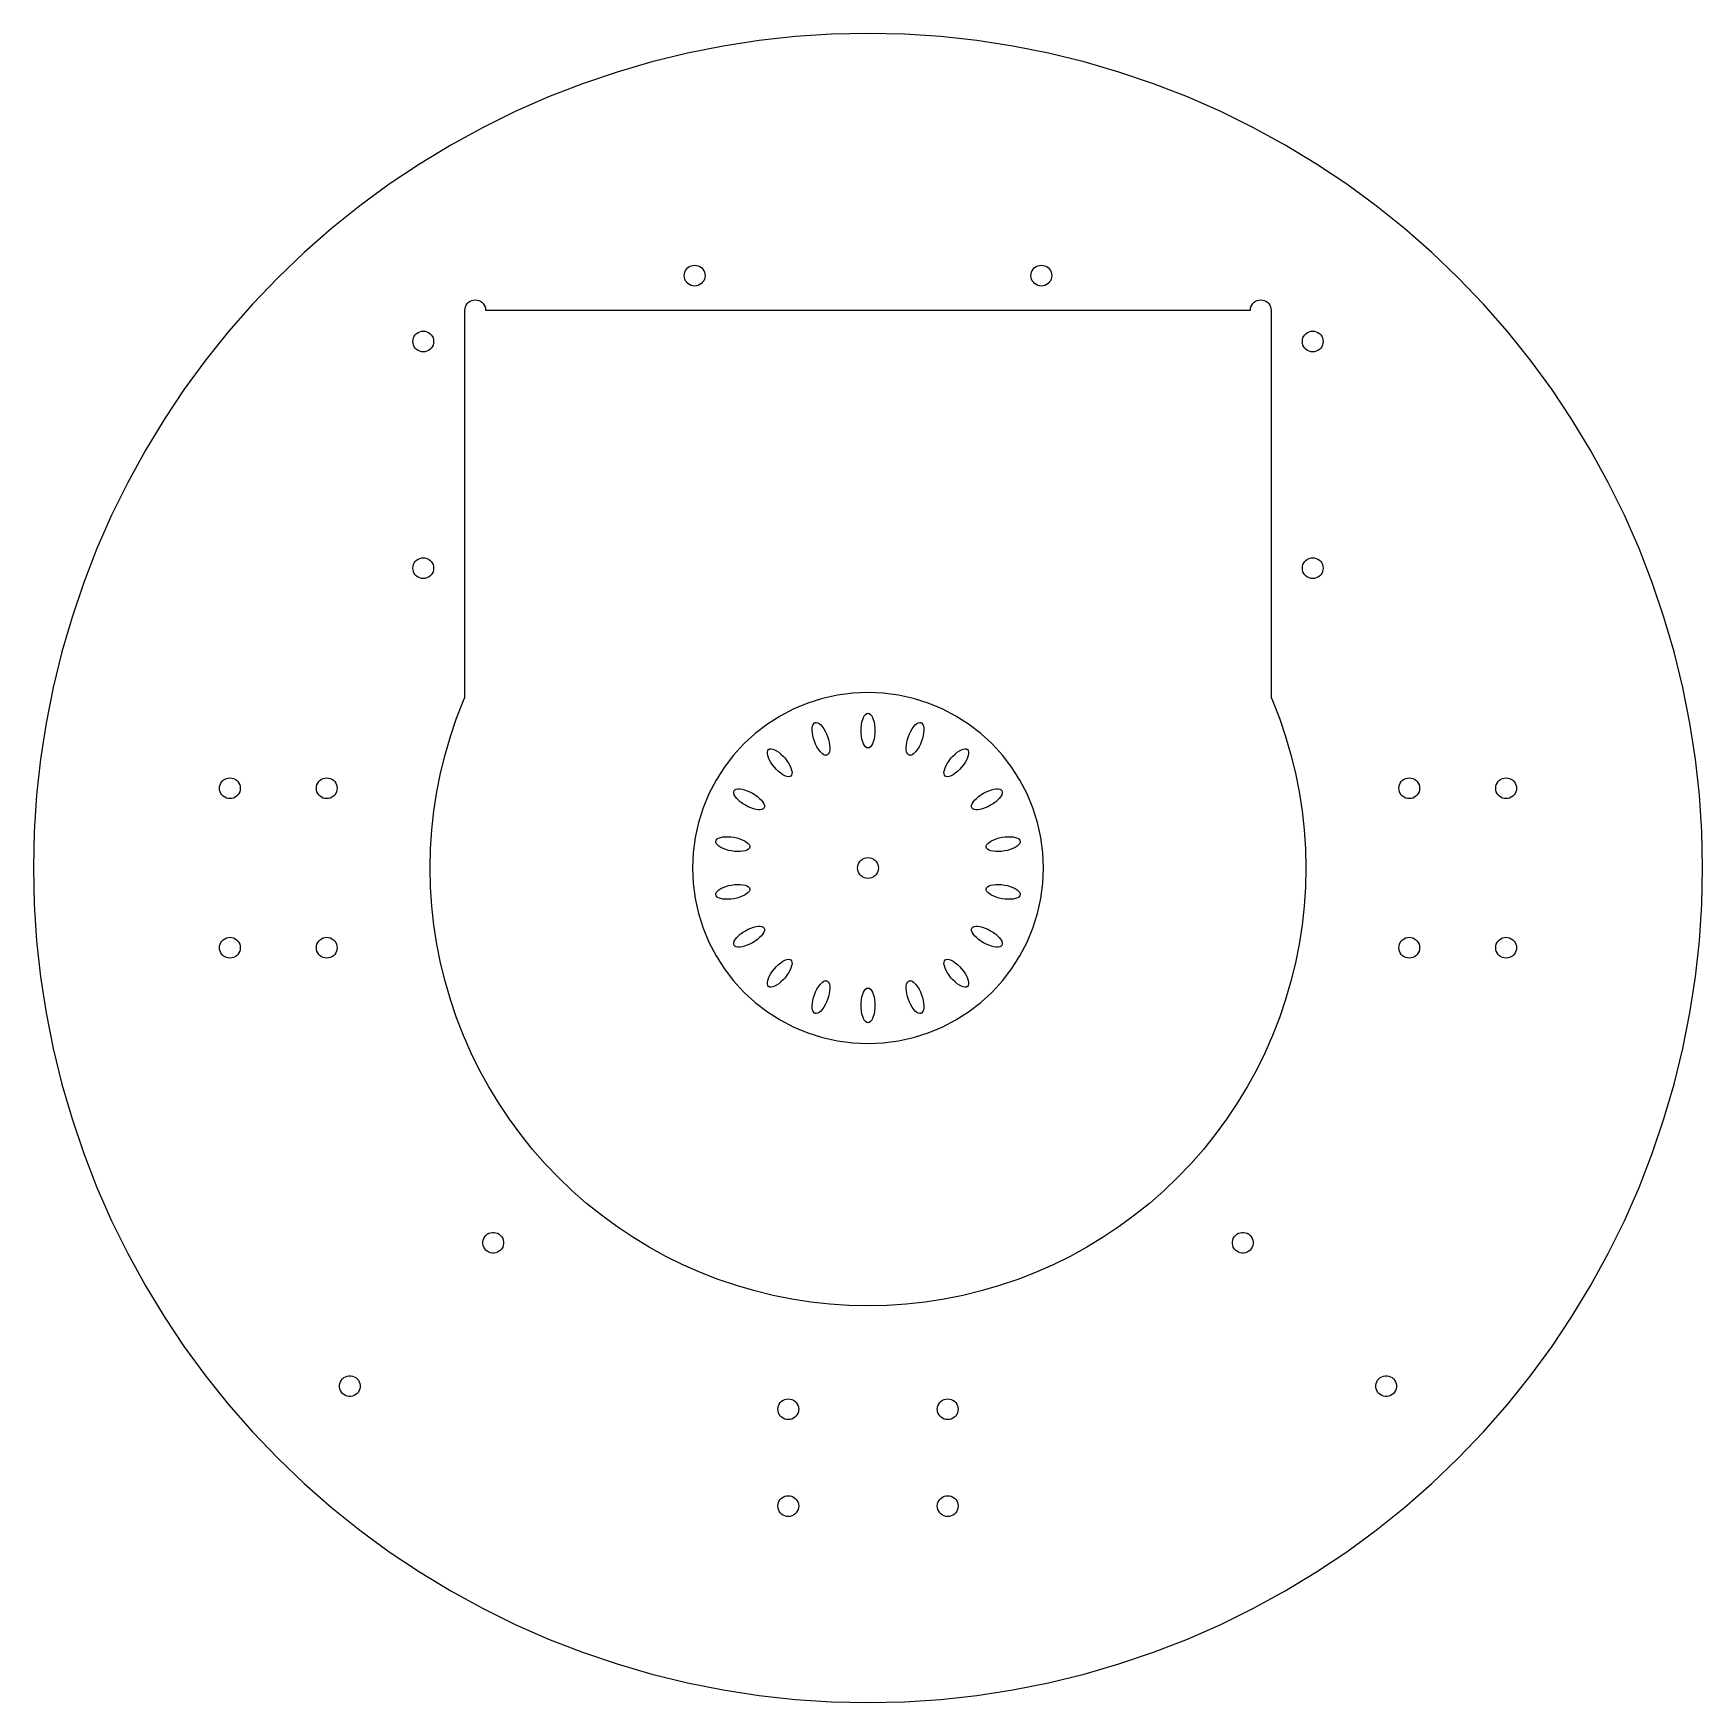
# Model space of a CAD drawing. Header units: metres. Extents: x -120 to 120, y -241 to 0.
import ezdxf

# ---------------------------------------------------------------- set-up
doc = ezdxf.new("R2010")
doc.units = ezdxf.units.M

msp = doc.modelspace()

# ---------------------------------------------------------------- linework, layer by layer
for p, q in [((0, 0), (-5.25082, -0.11456)), ((5.25082, -0.11456), (0, 0)), ((-20.9035, -1.82881), (-26.0547, -2.85344)), ((-15.7125, -1.02985), (-20.9035, -1.82881)), ((-10.4917, -0.45807), (-15.7125, -1.02985)), ((-5.25082, -0.11456), (-10.4917, -0.45807)), ((10.4917, -0.45807), (5.25082, -0.11456)), ((15.7125, -1.02985), (10.4917, -0.45807)), ((20.9035, -1.82881), (15.7125, -1.02985)), ((26.0547, -2.85344), (20.9035, -1.82881)), ((-31.1562, -4.10179), (-36.1985, -5.57147)), ((-26.0547, -2.85344), (-31.1562, -4.10179)), ((31.1562, -4.10179), (26.0547, -2.85344)), ((36.1985, -5.57147), (31.1562, -4.10179)), ((-36.1985, -5.57147), (-41.1718, -7.2597)), ((41.1718, -7.2597), (36.1985, -5.57147)), ((-46.0668, -9.16325), (-50.8741, -11.2785)), ((-41.1718, -7.2597), (-46.0668, -9.16325)), ((46.0668, -9.16325), (41.1718, -7.2597)), ((50.8741, -11.2785), (46.0668, -9.16325)), ((-50.8741, -11.2785), (-55.5846, -13.6015)), ((55.5846, -13.6015), (50.8741, -11.2785)), ((-55.5846, -13.6015), (-60.1892, -16.1276)), ((60.1892, -16.1276), (55.5846, -13.6015)), ((-60.1892, -16.1276), (-64.6793, -18.8523)), ((64.6793, -18.8523), (60.1892, -16.1276)), ((-64.6793, -18.8523), (-69.0462, -21.7702)), ((69.0462, -21.7702), (64.6793, -18.8523)), ((-69.0462, -21.7702), (-73.2818, -24.8758)), ((73.2818, -24.8758), (69.0462, -21.7702)), ((-73.2818, -24.8758), (-77.3778, -28.1632)), ((77.3778, -28.1632), (73.2818, -24.8758)), ((-77.3778, -28.1632), (-81.3265, -31.6261)), ((81.3265, -31.6261), (77.3778, -28.1632)), ((-81.3265, -31.6261), (-85.1204, -35.258)), ((-25.9642, -33.7892), (-25.75, -33.6392)), ((-25.75, -33.6392), (-25.513, -33.5287)), ((-25.513, -33.5287), (-25.2605, -33.461)), ((-25.2605, -33.461), (-25, -33.4382)), ((-25, -33.4382), (-24.7395, -33.461)), ((-24.7395, -33.461), (-24.487, -33.5287)), ((-24.487, -33.5287), (-24.25, -33.6392)), ((-24.25, -33.6392), (-24.0358, -33.7892)), ((24.0358, -33.7892), (24.25, -33.6392)), ((24.25, -33.6392), (24.487, -33.5287)), ((24.487, -33.5287), (24.7395, -33.461)), ((24.7395, -33.461), (25, -33.4382)), ((25, -33.4382), (25.2605, -33.461)), ((25.2605, -33.461), (25.513, -33.5287)), ((25.513, -33.5287), (25.75, -33.6392)), ((25.75, -33.6392), (25.9642, -33.7892)), ((85.1204, -35.258), (81.3265, -31.6261)), ((-85.1204, -35.258), (-88.7523, -39.0519)), ((-26.5, -34.9382), (-26.4772, -34.6778)), ((-26.4772, -35.1987), (-26.5, -34.9382)), ((-26.4772, -34.6778), (-26.4095, -34.4252)), ((-26.4095, -35.4513), (-26.4772, -35.1987)), ((-26.4095, -34.4252), (-26.299, -34.1882)), ((-26.299, -35.6882), (-26.4095, -35.4513)), ((-26.299, -34.1882), (-26.1491, -33.9741)), ((-26.1491, -35.9024), (-26.299, -35.6882)), ((-26.1491, -33.9741), (-25.9642, -33.7892)), ((-25.9642, -36.0873), (-26.1491, -35.9024)), ((-25.75, -36.2373), (-25.9642, -36.0873)), ((-24.0358, -36.0873), (-24.25, -36.2373)), ((-24.0358, -33.7892), (-23.8509, -33.9741)), ((-23.8509, -35.9024), (-24.0358, -36.0873)), ((-23.8509, -33.9741), (-23.701, -34.1882)), ((-23.701, -35.6882), (-23.8509, -35.9024)), ((-23.701, -34.1882), (-23.5905, -34.4252)), ((-23.5905, -35.4513), (-23.701, -35.6882)), ((-23.5905, -34.4252), (-23.5228, -34.6778)), ((-23.5228, -35.1987), (-23.5905, -35.4513)), ((-23.5228, -34.6778), (-23.5, -34.9382)), ((-23.5, -34.9382), (-23.5228, -35.1987)), ((23.5, -34.9382), (23.5228, -34.6778)), ((23.5228, -35.1987), (23.5, -34.9382)), ((23.5228, -34.6778), (23.5905, -34.4252)), ((23.5905, -35.4513), (23.5228, -35.1987)), ((23.5905, -34.4252), (23.701, -34.1882)), ((23.701, -35.6882), (23.5905, -35.4513)), ((23.701, -34.1882), (23.8509, -33.9741)), ((23.8509, -35.9024), (23.701, -35.6882)), ((23.8509, -33.9741), (24.0358, -33.7892)), ((24.0358, -36.0873), (23.8509, -35.9024)), ((24.25, -36.2373), (24.0358, -36.0873)), ((25.9642, -36.0873), (25.75, -36.2373)), ((25.9642, -33.7892), (26.1491, -33.9741)), ((26.1491, -35.9024), (25.9642, -36.0873)), ((26.1491, -33.9741), (26.299, -34.1882)), ((26.299, -35.6882), (26.1491, -35.9024)), ((26.299, -34.1882), (26.4095, -34.4252)), ((26.4095, -35.4513), (26.299, -35.6882)), ((26.4095, -34.4252), (26.4772, -34.6778)), ((26.4772, -35.1987), (26.4095, -35.4513)), ((26.4772, -34.6778), (26.5, -34.9382)), ((26.5, -34.9382), (26.4772, -35.1987)), ((88.7523, -39.0519), (85.1204, -35.258)), ((-57.1581, -38.5287), (-56.9056, -38.461)), ((-56.9056, -38.461), (-56.6451, -38.4382)), ((-56.6451, -38.4382), (-56.3846, -38.461)), ((-56.3846, -38.461), (-56.1321, -38.5287)), ((-25.513, -36.3478), (-25.75, -36.2373)), ((-25.2605, -36.4155), (-25.513, -36.3478)), ((-25, -36.4382), (-25.2605, -36.4155)), ((-24.7395, -36.4155), (-25, -36.4382)), ((-24.487, -36.3478), (-24.7395, -36.4155)), ((-24.25, -36.2373), (-24.487, -36.3478)), ((24.487, -36.3478), (24.25, -36.2373)), ((24.7395, -36.4155), (24.487, -36.3478)), ((25, -36.4382), (24.7395, -36.4155)), ((25.2605, -36.4155), (25, -36.4382)), ((25.513, -36.3478), (25.2605, -36.4155)), ((25.75, -36.2373), (25.513, -36.3478)), ((56.1321, -38.5287), (56.3846, -38.461)), ((56.3846, -38.461), (56.6451, -38.4382)), ((56.6451, -38.4382), (56.9056, -38.461)), ((56.9056, -38.461), (57.1581, -38.5287)), ((-88.7523, -39.0519), (-92.2152, -43.0007)), ((-58.1451, -39.9382), (-58.1223, -39.6778)), ((-58.1451, -95.7742), (-58.1451, -39.9382)), ((-58.1223, -39.6778), (-58.0547, -39.4252)), ((-58.0547, -39.4252), (-57.9442, -39.1882)), ((-57.9442, -39.1882), (-57.7942, -38.9741)), ((-57.7942, -38.9741), (-57.6093, -38.7892)), ((-57.6093, -38.7892), (-57.3951, -38.6392)), ((-57.3951, -38.6392), (-57.1581, -38.5287)), ((-56.1321, -38.5287), (-55.8951, -38.6392)), ((-55.8951, -38.6392), (-55.6809, -38.7892)), ((-55.6809, -38.7892), (-55.496, -38.9741)), ((-55.496, -38.9741), (-55.3461, -39.1882)), ((-55.3461, -39.1882), (-55.2356, -39.4252)), ((-55.2356, -39.4252), (-55.1679, -39.6778)), ((-55.1679, -39.6778), (-55.1451, -39.9382)), ((-55.1451, -39.9382), (55.1451, -39.9382)), ((55.1451, -39.9382), (55.1679, -39.6778)), ((55.1679, -39.6778), (55.2356, -39.4252)), ((55.2356, -39.4252), (55.3461, -39.1882)), ((55.3461, -39.1882), (55.496, -38.9741)), ((55.496, -38.9741), (55.6809, -38.7892)), ((55.6809, -38.7892), (55.8951, -38.6392)), ((55.8951, -38.6392), (56.1321, -38.5287)), ((57.1581, -38.5287), (57.3951, -38.6392)), ((57.3951, -38.6392), (57.6093, -38.7892)), ((57.6093, -38.7892), (57.7942, -38.9741)), ((57.7942, -38.9741), (57.9442, -39.1882)), ((57.9442, -39.1882), (58.0547, -39.4252)), ((58.0547, -39.4252), (58.1223, -39.6778)), ((58.1223, -39.6778), (58.1451, -39.9382)), ((58.1451, -39.9382), (58.1451, -95.7742)), ((92.2152, -43.0007), (88.7523, -39.0519)), ((-92.2152, -43.0007), (-95.5026, -47.0967)), ((-65.2942, -43.4741), (-65.1093, -43.2892)), ((-65.1093, -43.2892), (-64.8951, -43.1392)), ((-64.8951, -43.1392), (-64.6581, -43.0287)), ((-64.6581, -43.0287), (-64.4056, -42.961)), ((-64.4056, -42.961), (-64.1451, -42.9382)), ((-64.1451, -42.9382), (-63.8846, -42.961)), ((-63.8846, -42.961), (-63.6321, -43.0287)), ((-63.6321, -43.0287), (-63.3951, -43.1392)), ((-63.3951, -43.1392), (-63.1809, -43.2892)), ((-63.1809, -43.2892), (-62.996, -43.4741)), ((62.996, -43.4741), (63.1809, -43.2892)), ((63.1809, -43.2892), (63.3951, -43.1392)), ((63.3951, -43.1392), (63.6321, -43.0287)), ((63.6321, -43.0287), (63.8846, -42.961)), ((63.8846, -42.961), (64.1451, -42.9382)), ((64.1451, -42.9382), (64.4056, -42.961)), ((64.4056, -42.961), (64.6581, -43.0287)), ((64.6581, -43.0287), (64.8951, -43.1392)), ((64.8951, -43.1392), (65.1093, -43.2892)), ((65.1093, -43.2892), (65.2942, -43.4741)), ((95.5026, -47.0967), (92.2152, -43.0007)), ((-65.6451, -44.4382), (-65.6223, -44.1778)), ((-65.6223, -44.6987), (-65.6451, -44.4382)), ((-65.6223, -44.1778), (-65.5547, -43.9252)), ((-65.5547, -44.9513), (-65.6223, -44.6987)), ((-65.5547, -43.9252), (-65.4442, -43.6882)), ((-65.4442, -45.1882), (-65.5547, -44.9513)), ((-65.4442, -43.6882), (-65.2942, -43.4741)), ((-65.2942, -45.4024), (-65.4442, -45.1882)), ((-65.1093, -45.5873), (-65.2942, -45.4024)), ((-64.8951, -45.7373), (-65.1093, -45.5873)), ((-64.6581, -45.8478), (-64.8951, -45.7373)), ((-63.3951, -45.7373), (-63.6321, -45.8478)), ((-63.1809, -45.5873), (-63.3951, -45.7373)), ((-62.996, -45.4024), (-63.1809, -45.5873)), ((-62.996, -43.4741), (-62.8461, -43.6882)), ((-62.8461, -45.1882), (-62.996, -45.4024)), ((-62.8461, -43.6882), (-62.7356, -43.9252)), ((-62.7356, -44.9513), (-62.8461, -45.1882)), ((-62.7356, -43.9252), (-62.6679, -44.1778)), ((-62.6679, -44.6987), (-62.7356, -44.9513)), ((-62.6679, -44.1778), (-62.6451, -44.4382)), ((-62.6451, -44.4382), (-62.6679, -44.6987)), ((62.6451, -44.4382), (62.6679, -44.1778)), ((62.6679, -44.6987), (62.6451, -44.4382)), ((62.6679, -44.1778), (62.7356, -43.9252)), ((62.7356, -44.9513), (62.6679, -44.6987)), ((62.7356, -43.9252), (62.8461, -43.6882)), ((62.8461, -45.1882), (62.7356, -44.9513)), ((62.8461, -43.6882), (62.996, -43.4741)), ((62.996, -45.4024), (62.8461, -45.1882)), ((63.1809, -45.5873), (62.996, -45.4024)), ((63.3951, -45.7373), (63.1809, -45.5873)), ((63.6321, -45.8478), (63.3951, -45.7373)), ((64.8951, -45.7373), (64.6581, -45.8478)), ((65.1093, -45.5873), (64.8951, -45.7373)), ((65.2942, -45.4024), (65.1093, -45.5873)), ((65.2942, -43.4741), (65.4442, -43.6882)), ((65.4442, -45.1882), (65.2942, -45.4024)), ((65.4442, -43.6882), (65.5547, -43.9252)), ((65.5547, -44.9513), (65.4442, -45.1882)), ((65.5547, -43.9252), (65.6223, -44.1778)), ((65.6223, -44.6987), (65.5547, -44.9513)), ((65.6223, -44.1778), (65.6451, -44.4382)), ((65.6451, -44.4382), (65.6223, -44.6987)), ((-95.5026, -47.0967), (-98.6082, -51.3322)), ((-64.4056, -45.9155), (-64.6581, -45.8478)), ((-64.1451, -45.9382), (-64.4056, -45.9155)), ((-63.8846, -45.9155), (-64.1451, -45.9382)), ((-63.6321, -45.8478), (-63.8846, -45.9155)), ((63.8846, -45.9155), (63.6321, -45.8478)), ((64.1451, -45.9382), (63.8846, -45.9155)), ((64.4056, -45.9155), (64.1451, -45.9382)), ((64.6581, -45.8478), (64.4056, -45.9155)), ((98.6082, -51.3322), (95.5026, -47.0967)), ((-98.6082, -51.3322), (-101.526, -55.6991)), ((101.526, -55.6991), (98.6082, -51.3322)), ((-101.526, -55.6991), (-104.251, -60.1892)), ((104.251, -60.1892), (101.526, -55.6991)), ((-104.251, -60.1892), (-106.777, -64.7939)), ((106.777, -64.7939), (104.251, -60.1892)), ((-106.777, -64.7939), (-109.1, -69.5043)), ((109.1, -69.5043), (106.777, -64.7939)), ((-109.1, -69.5043), (-111.215, -74.3116)), ((111.215, -74.3116), (109.1, -69.5043)), ((-111.215, -74.3116), (-113.119, -79.2066)), ((113.119, -79.2066), (111.215, -74.3116)), ((-65.6451, -77.1283), (-65.6223, -76.8678)), ((-65.6223, -76.8678), (-65.5547, -76.6152)), ((-65.5547, -76.6152), (-65.4442, -76.3783)), ((-65.4442, -76.3783), (-65.2942, -76.1641)), ((-65.2942, -76.1641), (-65.1093, -75.9792)), ((-65.1093, -75.9792), (-64.8951, -75.8292)), ((-64.8951, -75.8292), (-64.6581, -75.7187)), ((-64.6581, -75.7187), (-64.4056, -75.651)), ((-64.4056, -75.651), (-64.1451, -75.6283)), ((-64.1451, -75.6283), (-63.8846, -75.651)), ((-63.8846, -75.651), (-63.6321, -75.7187)), ((-63.6321, -75.7187), (-63.3951, -75.8292)), ((-63.3951, -75.8292), (-63.1809, -75.9792)), ((-63.1809, -75.9792), (-62.996, -76.1641)), ((-62.996, -76.1641), (-62.8461, -76.3783)), ((-62.8461, -76.3783), (-62.7356, -76.6152)), ((-62.7356, -76.6152), (-62.6679, -76.8678)), ((-62.6679, -76.8678), (-62.6451, -77.1283)), ((62.6451, -77.1283), (62.6679, -76.8678)), ((62.6679, -76.8678), (62.7356, -76.6152)), ((62.7356, -76.6152), (62.8461, -76.3783)), ((62.8461, -76.3783), (62.996, -76.1641)), ((62.996, -76.1641), (63.1809, -75.9792)), ((63.1809, -75.9792), (63.3951, -75.8292)), ((63.3951, -75.8292), (63.6321, -75.7187)), ((63.6321, -75.7187), (63.8846, -75.651)), ((63.8846, -75.651), (64.1451, -75.6283)), ((64.1451, -75.6283), (64.4056, -75.651)), ((64.4056, -75.651), (64.6581, -75.7187)), ((64.6581, -75.7187), (64.8951, -75.8292)), ((64.8951, -75.8292), (65.1093, -75.9792)), ((65.1093, -75.9792), (65.2942, -76.1641)), ((65.2942, -76.1641), (65.4442, -76.3783)), ((65.4442, -76.3783), (65.5547, -76.6152)), ((65.5547, -76.6152), (65.6223, -76.8678)), ((65.6223, -76.8678), (65.6451, -77.1283)), ((-113.119, -79.2066), (-114.807, -84.1799)), ((-65.6223, -77.3887), (-65.6451, -77.1283)), ((-65.5547, -77.6413), (-65.6223, -77.3887)), ((-65.4442, -77.8783), (-65.5547, -77.6413)), ((-65.2942, -78.0924), (-65.4442, -77.8783)), ((-65.1093, -78.2773), (-65.2942, -78.0924)), ((-64.8951, -78.4273), (-65.1093, -78.2773)), ((-64.6581, -78.5378), (-64.8951, -78.4273)), ((-64.4056, -78.6055), (-64.6581, -78.5378)), ((-64.1451, -78.6283), (-64.4056, -78.6055)), ((-63.8846, -78.6055), (-64.1451, -78.6283)), ((-63.6321, -78.5378), (-63.8846, -78.6055)), ((-63.3951, -78.4273), (-63.6321, -78.5378)), ((-63.1809, -78.2773), (-63.3951, -78.4273)), ((-62.996, -78.0924), (-63.1809, -78.2773)), ((-62.8461, -77.8783), (-62.996, -78.0924)), ((-62.7356, -77.6413), (-62.8461, -77.8783)), ((-62.6679, -77.3887), (-62.7356, -77.6413)), ((-62.6451, -77.1283), (-62.6679, -77.3887)), ((62.6679, -77.3887), (62.6451, -77.1283)), ((62.7356, -77.6413), (62.6679, -77.3887)), ((62.8461, -77.8783), (62.7356, -77.6413)), ((62.996, -78.0924), (62.8461, -77.8783)), ((63.1809, -78.2773), (62.996, -78.0924)), ((63.3951, -78.4273), (63.1809, -78.2773)), ((63.6321, -78.5378), (63.3951, -78.4273)), ((63.8846, -78.6055), (63.6321, -78.5378)), ((64.1451, -78.6283), (63.8846, -78.6055)), ((64.4056, -78.6055), (64.1451, -78.6283)), ((64.6581, -78.5378), (64.4056, -78.6055)), ((64.8951, -78.4273), (64.6581, -78.5378)), ((65.1093, -78.2773), (64.8951, -78.4273)), ((65.2942, -78.0924), (65.1093, -78.2773)), ((65.4442, -77.8783), (65.2942, -78.0924)), ((65.5547, -77.6413), (65.4442, -77.8783)), ((65.6223, -77.3887), (65.5547, -77.6413)), ((65.6451, -77.1283), (65.6223, -77.3887)), ((114.807, -84.1799), (113.119, -79.2066)), ((-114.807, -84.1799), (-116.277, -89.2222)), ((116.277, -89.2222), (114.807, -84.1799)), ((-116.277, -89.2222), (-117.525, -94.3238)), ((117.525, -94.3238), (116.277, -89.2222)), ((-117.525, -94.3238), (-118.55, -99.4749)), ((-59.3371, -98.7815), (-58.3385, -96.2138)), ((-58.3385, -96.2138), (-58.1451, -95.7742)), ((-6.55075, -95.9307), (-8.65659, -96.5947)), ((-4.39507, -95.4528), (-6.55075, -95.9307)), ((-2.20592, -95.1646), (-4.39507, -95.4528)), ((0, -95.0683), (-2.20592, -95.1646)), ((2.20592, -95.1646), (0, -95.0683)), ((4.39507, -95.4528), (2.20592, -95.1646)), ((6.55075, -95.9307), (4.39507, -95.4528)), ((8.65659, -96.5947), (6.55075, -95.9307)), ((58.1451, -95.7742), (58.3385, -96.2138)), ((58.3385, -96.2138), (59.3371, -98.7815)), ((118.55, -99.4749), (117.525, -94.3238)), ((-12.6551, -98.4592), (-14.5173, -99.6456)), ((-10.6965, -97.4396), (-12.6551, -98.4592)), ((-8.65659, -96.5947), (-10.6965, -97.4396)), ((-0.76604, -98.9613), (-0.64278, -98.6531)), ((-0.64278, -98.6531), (-0.49999, -98.4032)), ((-0.49999, -98.4032), (-0.34201, -98.219)), ((-0.34201, -98.219), (-0.17364, -98.1062)), ((-0.17364, -98.1062), (0, -98.0683)), ((0, -98.0683), (0.17364, -98.1062)), ((0.17364, -98.1062), (0.34201, -98.219)), ((0.34201, -98.219), (0.5, -98.4032)), ((0.5, -98.4032), (0.64278, -98.6531)), ((0.64278, -98.6531), (0.76604, -98.9613)), ((10.6965, -97.4396), (8.65659, -96.5947)), ((12.6551, -98.4592), (10.6965, -97.4396)), ((14.5173, -99.6456), (12.6551, -98.4592)), ((-118.55, -99.4749), (-119.349, -104.666)), ((-60.2226, -101.39), (-59.3371, -98.7815)), ((-16.2691, -100.99), (-17.897, -102.481)), ((-14.5173, -99.6456), (-16.2691, -100.99)), ((-8.04494, -100.515), (-8.0345, -100.183)), ((-8.0168, -100.885), (-8.04494, -100.515)), ((-8.0345, -100.183), (-7.98582, -99.8995)), ((-7.95094, -101.281), (-8.0168, -100.885)), ((-7.98582, -99.8995), (-7.90036, -99.6724)), ((-7.90036, -99.6724), (-7.78072, -99.5088)), ((-7.78072, -99.5088), (-7.63052, -99.4137)), ((-7.63052, -99.4137), (-7.45436, -99.39)), ((-7.45436, -99.39), (-7.25757, -99.4384)), ((-7.25757, -99.4384), (-7.04613, -99.5574)), ((-7.04613, -99.5574), (-6.82646, -99.7435)), ((-6.82646, -99.7435), (-6.60524, -99.9909)), ((-6.60524, -99.9909), (-6.38921, -100.292)), ((-6.38921, -100.292), (-6.18489, -100.638)), ((-6.18489, -100.638), (-5.99854, -101.018)), ((-5.99854, -101.018), (-5.83578, -101.421)), ((-0.99999, -100.568), (-0.9848, -100.134)), ((-0.9848, -101.002), (-0.99999, -100.568)), ((-0.9848, -100.134), (-0.93968, -99.7132)), ((-0.93968, -101.423), (-0.9848, -101.002)), ((-0.93968, -99.7132), (-0.86601, -99.3183)), ((-0.86601, -99.3183), (-0.76604, -98.9613)), ((0.76604, -98.9613), (0.86601, -99.3183)), ((0.86601, -99.3183), (0.93968, -99.7132)), ((0.93968, -99.7132), (0.9848, -100.134)), ((0.9848, -101.002), (0.93968, -101.423)), ((0.9848, -100.134), (1, -100.568)), ((1, -100.568), (0.9848, -101.002)), ((5.83578, -101.421), (5.99854, -101.018)), ((5.99854, -101.018), (6.18489, -100.638)), ((6.18489, -100.638), (6.38921, -100.292)), ((6.38921, -100.292), (6.60524, -99.9909)), ((6.60524, -99.9909), (6.82646, -99.7435)), ((6.82646, -99.7435), (7.04613, -99.5574)), ((7.04613, -99.5574), (7.25757, -99.4384)), ((7.25757, -99.4384), (7.45436, -99.39)), ((7.45436, -99.39), (7.63052, -99.4137)), ((7.63052, -99.4137), (7.78072, -99.5088)), ((7.78072, -99.5088), (7.90036, -99.6724)), ((7.90036, -99.6724), (7.98582, -99.8995)), ((8.0168, -100.885), (7.95094, -101.281)), ((7.98582, -99.8995), (8.0345, -100.183)), ((8.04494, -100.515), (8.0168, -100.885)), ((8.0345, -100.183), (8.04494, -100.515)), ((16.2691, -100.99), (14.5173, -99.6456)), ((17.897, -102.481), (16.2691, -100.99)), ((59.3371, -98.7815), (60.2226, -101.39)), ((119.349, -104.666), (118.55, -99.4749)), ((-60.9936, -104.035), (-60.2226, -101.39)), ((-17.897, -102.481), (-19.3887, -104.109)), ((-14.5058, -103.623), (-14.4493, -103.429)), ((-14.4493, -103.429), (-14.3407, -103.288)), ((-14.3407, -103.288), (-14.1833, -103.205)), ((-14.1833, -103.205), (-13.9818, -103.184)), ((-13.9818, -103.184), (-13.7424, -103.223)), ((-13.7424, -103.223), (-13.4723, -103.323)), ((-13.4723, -103.323), (-13.1799, -103.48)), ((-13.1799, -103.48), (-12.8738, -103.689)), ((-7.84937, -101.692), (-7.95094, -101.281)), ((-7.71516, -102.105), (-7.84937, -101.692)), ((-7.55241, -102.508), (-7.71516, -102.105)), ((-7.36606, -102.888), (-7.55241, -102.508)), ((-7.16174, -103.234), (-7.36606, -102.888)), ((-6.94571, -103.535), (-7.16174, -103.234)), ((-5.83578, -101.421), (-5.70158, -101.834)), ((-5.70158, -101.834), (-5.60001, -102.245)), ((-5.60001, -102.245), (-5.53415, -102.641)), ((-5.51645, -103.343), (-5.56514, -103.626)), ((-5.53415, -102.641), (-5.50601, -103.011)), ((-5.50601, -103.011), (-5.51645, -103.343)), ((-0.86601, -101.818), (-0.93968, -101.423)), ((-0.76604, -102.175), (-0.86601, -101.818)), ((-0.64278, -102.483), (-0.76604, -102.175)), ((-0.49999, -102.733), (-0.64278, -102.483)), ((-0.34201, -102.917), (-0.49999, -102.733)), ((-0.17364, -103.03), (-0.34201, -102.917)), ((0, -103.068), (-0.17364, -103.03)), ((0.17364, -103.03), (0, -103.068)), ((0.34201, -102.917), (0.17364, -103.03)), ((0.5, -102.733), (0.34201, -102.917)), ((0.64278, -102.483), (0.5, -102.733)), ((0.76604, -102.175), (0.64278, -102.483)), ((0.86601, -101.818), (0.76604, -102.175)), ((0.93968, -101.423), (0.86601, -101.818)), ((5.50601, -103.011), (5.53415, -102.641)), ((5.51645, -103.343), (5.50601, -103.011)), ((5.56514, -103.626), (5.51645, -103.343)), ((5.53415, -102.641), (5.60001, -102.245)), ((5.60001, -102.245), (5.70158, -101.834)), ((5.70158, -101.834), (5.83578, -101.421)), ((7.16174, -103.234), (6.94571, -103.535)), ((7.36606, -102.888), (7.16174, -103.234)), ((7.55241, -102.508), (7.36606, -102.888)), ((7.71516, -102.105), (7.55241, -102.508)), ((7.84937, -101.692), (7.71516, -102.105)), ((7.95094, -101.281), (7.84937, -101.692)), ((12.8738, -103.689), (13.1799, -103.48)), ((13.1799, -103.48), (13.4723, -103.323)), ((13.4723, -103.323), (13.7424, -103.223)), ((13.7424, -103.223), (13.9818, -103.184)), ((13.9818, -103.184), (14.1833, -103.205)), ((14.1833, -103.205), (14.3407, -103.288)), ((14.3407, -103.288), (14.4493, -103.429)), ((14.4493, -103.429), (14.5058, -103.623)), ((19.3887, -104.109), (17.897, -102.481)), ((60.2226, -101.39), (60.9936, -104.035)), ((-119.349, -104.666), (-119.92, -109.887)), ((-61.6484, -106.711), (-60.9936, -104.035)), ((-20.7329, -105.861), (-21.9193, -107.723)), ((-19.3887, -104.109), (-20.7329, -105.861)), ((-14.5084, -103.866), (-14.5058, -103.623)), ((-14.4572, -104.149), (-14.5084, -103.866)), ((-14.3535, -104.464), (-14.4572, -104.149)), ((-14.2006, -104.802), (-14.3535, -104.464)), ((-14.0032, -105.152), (-14.2006, -104.802)), ((-13.7672, -105.503), (-14.0032, -105.152)), ((-13.4998, -105.846), (-13.7672, -105.503)), ((-13.2091, -106.169), (-13.4998, -105.846)), ((-12.8738, -103.689), (-12.5635, -103.944)), ((-12.5635, -103.944), (-12.2584, -104.237)), ((-12.2584, -104.237), (-11.9677, -104.56)), ((-11.9677, -104.56), (-11.7003, -104.902)), ((-11.7003, -104.902), (-11.4643, -105.254)), ((-11.4643, -105.254), (-11.2668, -105.604)), ((-11.2668, -105.604), (-11.114, -105.942)), ((-6.72449, -103.782), (-6.94571, -103.535)), ((-6.50482, -103.968), (-6.72449, -103.782)), ((-6.29338, -104.087), (-6.50482, -103.968)), ((-6.09659, -104.136), (-6.29338, -104.087)), ((-5.92043, -104.112), (-6.09659, -104.136)), ((-5.77023, -104.017), (-5.92043, -104.112)), ((-5.6506, -103.854), (-5.77023, -104.017)), ((-5.56514, -103.626), (-5.6506, -103.854)), ((5.6506, -103.854), (5.56514, -103.626)), ((5.77023, -104.017), (5.6506, -103.854)), ((5.92043, -104.112), (5.77023, -104.017)), ((6.09659, -104.136), (5.92043, -104.112)), ((6.29338, -104.087), (6.09659, -104.136)), ((6.50482, -103.968), (6.29338, -104.087)), ((6.72449, -103.782), (6.50482, -103.968)), ((6.94571, -103.535), (6.72449, -103.782)), ((11.114, -105.942), (11.2668, -105.604)), ((11.2668, -105.604), (11.4643, -105.254)), ((11.4643, -105.254), (11.7003, -104.902)), ((11.7003, -104.902), (11.9677, -104.56)), ((11.9677, -104.56), (12.2584, -104.237)), ((12.2584, -104.237), (12.5635, -103.944)), ((12.5635, -103.944), (12.8738, -103.689)), ((13.4998, -105.846), (13.2091, -106.169)), ((13.7672, -105.503), (13.4998, -105.846)), ((14.0032, -105.152), (13.7672, -105.503)), ((14.2006, -104.802), (14.0032, -105.152)), ((14.3535, -104.464), (14.2006, -104.802)), ((14.4572, -104.149), (14.3535, -104.464)), ((14.5084, -103.866), (14.4572, -104.149)), ((14.5058, -103.623), (14.5084, -103.866)), ((20.7329, -105.861), (19.3887, -104.109)), ((21.9193, -107.723), (20.7329, -105.861)), ((60.9936, -104.035), (61.6484, -106.711)), ((119.92, -109.887), (119.349, -104.666)), ((-93.4447, -108.365), (-93.3342, -108.128)), ((-93.3342, -108.128), (-93.1842, -107.914)), ((-93.1842, -107.914), (-92.9994, -107.729)), ((-92.9994, -107.729), (-92.7852, -107.579)), ((-92.7852, -107.579), (-92.5482, -107.469)), ((-92.5482, -107.469), (-92.2957, -107.401)), ((-92.2957, -107.401), (-92.0352, -107.378)), ((-92.0352, -107.378), (-91.7747, -107.401)), ((-91.7747, -107.401), (-91.5222, -107.469)), ((-91.5222, -107.469), (-91.2852, -107.579)), ((-91.2852, -107.579), (-91.071, -107.729)), ((-91.071, -107.729), (-90.8861, -107.914)), ((-90.8861, -107.914), (-90.7361, -108.128)), ((-90.7361, -108.128), (-90.6256, -108.365)), ((-79.4747, -108.365), (-79.3642, -108.128)), ((-79.3642, -108.128), (-79.2142, -107.914)), ((-79.2142, -107.914), (-79.0294, -107.729)), ((-79.0294, -107.729), (-78.8152, -107.579)), ((-78.8152, -107.579), (-78.5782, -107.469)), ((-78.5782, -107.469), (-78.3257, -107.401)), ((-78.3257, -107.401), (-78.0652, -107.378)), ((-78.0652, -107.378), (-77.8047, -107.401)), ((-77.8047, -107.401), (-77.5522, -107.469)), ((-77.5522, -107.469), (-77.3152, -107.579)), ((-77.3152, -107.579), (-77.101, -107.729)), ((-77.101, -107.729), (-76.9161, -107.914)), ((-76.9161, -107.914), (-76.7661, -108.128)), ((-76.7661, -108.128), (-76.6556, -108.365)), ((-62.1859, -109.413), (-61.6484, -106.711)), ((-21.9193, -107.723), (-22.9388, -109.682)), ((-12.904, -106.462), (-13.2091, -106.169)), ((-12.5937, -106.717), (-12.904, -106.462)), ((-12.2876, -106.926), (-12.5937, -106.717)), ((-11.9951, -107.083), (-12.2876, -106.926)), ((-11.7251, -107.183), (-11.9951, -107.083)), ((-11.4857, -107.222), (-11.7251, -107.183)), ((-11.2842, -107.201), (-11.4857, -107.222)), ((-11.1268, -107.118), (-11.2842, -107.201)), ((-11.0182, -106.977), (-11.1268, -107.118)), ((-11.114, -105.942), (-11.0103, -106.257)), ((-10.9617, -106.783), (-11.0182, -106.977)), ((-11.0103, -106.257), (-10.959, -106.54)), ((-10.959, -106.54), (-10.9617, -106.783)), ((10.959, -106.54), (11.0103, -106.257)), ((10.9617, -106.783), (10.959, -106.54)), ((11.0182, -106.977), (10.9617, -106.783)), ((11.0103, -106.257), (11.114, -105.942)), ((11.1268, -107.118), (11.0182, -106.977)), ((11.2842, -107.201), (11.1268, -107.118)), ((11.4857, -107.222), (11.2842, -107.201)), ((11.7251, -107.183), (11.4857, -107.222)), ((11.9951, -107.083), (11.7251, -107.183)), ((12.2876, -106.926), (11.9951, -107.083)), ((12.5937, -106.717), (12.2876, -106.926)), ((12.904, -106.462), (12.5937, -106.717)), ((13.2091, -106.169), (12.904, -106.462)), ((22.9388, -109.682), (21.9193, -107.723)), ((61.6484, -106.711), (62.1859, -109.413)), ((76.6556, -108.365), (76.7661, -108.128)), ((76.7661, -108.128), (76.9161, -107.914)), ((76.9161, -107.914), (77.101, -107.729)), ((77.101, -107.729), (77.3152, -107.579)), ((77.3152, -107.579), (77.5522, -107.469)), ((77.5522, -107.469), (77.8047, -107.401)), ((77.8047, -107.401), (78.0652, -107.378)), ((78.0652, -107.378), (78.3257, -107.401)), ((78.3257, -107.401), (78.5782, -107.469)), ((78.5782, -107.469), (78.8152, -107.579)), ((78.8152, -107.579), (79.0294, -107.729)), ((79.0294, -107.729), (79.2142, -107.914)), ((79.2142, -107.914), (79.3642, -108.128)), ((79.3642, -108.128), (79.4747, -108.365)), ((90.6256, -108.365), (90.7361, -108.128)), ((90.7361, -108.128), (90.8861, -107.914)), ((90.8861, -107.914), (91.071, -107.729)), ((91.071, -107.729), (91.2852, -107.579)), ((91.2852, -107.579), (91.5222, -107.469)), ((91.5222, -107.469), (91.7747, -107.401)), ((91.7747, -107.401), (92.0352, -107.378)), ((92.0352, -107.378), (92.2957, -107.401)), ((92.2957, -107.401), (92.5482, -107.469)), ((92.5482, -107.469), (92.7852, -107.579)), ((92.7852, -107.579), (92.9994, -107.729)), ((92.9994, -107.729), (93.1842, -107.914)), ((93.1842, -107.914), (93.3342, -108.128)), ((93.3342, -108.128), (93.4447, -108.365)), ((-119.92, -109.887), (-120.264, -115.128)), ((-93.5352, -108.878), (-93.5124, -108.618)), ((-93.5124, -109.139), (-93.5352, -108.878)), ((-93.5124, -108.618), (-93.4447, -108.365)), ((-93.4447, -109.391), (-93.5124, -109.139)), ((-93.3342, -109.628), (-93.4447, -109.391)), ((-93.1842, -109.843), (-93.3342, -109.628)), ((-92.9994, -110.028), (-93.1842, -109.843)), ((-92.7852, -110.177), (-92.9994, -110.028)), ((-92.5482, -110.288), (-92.7852, -110.177)), ((-92.2957, -110.356), (-92.5482, -110.288)), ((-92.0352, -110.378), (-92.2957, -110.356)), ((-91.7747, -110.356), (-92.0352, -110.378)), ((-91.5222, -110.288), (-91.7747, -110.356)), ((-91.2852, -110.177), (-91.5222, -110.288)), ((-91.071, -110.028), (-91.2852, -110.177)), ((-90.8861, -109.843), (-91.071, -110.028)), ((-90.7361, -109.628), (-90.8861, -109.843)), ((-90.6256, -109.391), (-90.7361, -109.628)), ((-90.6256, -108.365), (-90.558, -108.618)), ((-90.558, -109.139), (-90.6256, -109.391)), ((-90.558, -108.618), (-90.5352, -108.878)), ((-90.5352, -108.878), (-90.558, -109.139)), ((-79.5652, -108.878), (-79.5424, -108.618)), ((-79.5424, -109.139), (-79.5652, -108.878)), ((-79.5424, -108.618), (-79.4747, -108.365)), ((-79.4747, -109.391), (-79.5424, -109.139)), ((-79.3642, -109.628), (-79.4747, -109.391)), ((-79.2142, -109.843), (-79.3642, -109.628)), ((-79.0294, -110.028), (-79.2142, -109.843)), ((-78.8152, -110.177), (-79.0294, -110.028)), ((-78.5782, -110.288), (-78.8152, -110.177)), ((-78.3257, -110.356), (-78.5782, -110.288)), ((-78.0652, -110.378), (-78.3257, -110.356)), ((-77.8047, -110.356), (-78.0652, -110.378)), ((-77.5522, -110.288), (-77.8047, -110.356)), ((-77.3152, -110.177), (-77.5522, -110.288)), ((-77.101, -110.028), (-77.3152, -110.177)), ((-76.9161, -109.843), (-77.101, -110.028)), ((-76.7661, -109.628), (-76.9161, -109.843)), ((-76.6556, -109.391), (-76.7661, -109.628)), ((-76.6556, -108.365), (-76.588, -108.618)), ((-76.588, -109.139), (-76.6556, -109.391)), ((-76.588, -108.618), (-76.5652, -108.878)), ((-76.5652, -108.878), (-76.588, -109.139)), ((-62.605, -112.136), (-62.1859, -109.413)), ((-22.9388, -109.682), (-23.7838, -111.722)), ((-19.3751, -109.393), (-19.3212, -109.223)), ((-19.3616, -109.595), (-19.3751, -109.393)), ((-19.2811, -109.824), (-19.3616, -109.595)), ((-19.3212, -109.223), (-19.2015, -109.092)), ((-19.136, -110.072), (-19.2811, -109.824)), ((-19.2015, -109.092), (-19.0196, -109.003)), ((-18.9308, -110.333), (-19.136, -110.072)), ((-19.0196, -109.003), (-18.7811, -108.958)), ((-18.6717, -110.598), (-18.9308, -110.333)), ((-18.7811, -108.958), (-18.4933, -108.959)), ((-18.3665, -110.86), (-18.6717, -110.598)), ((-18.4933, -108.959), (-18.1648, -109.006)), ((-18.1648, -109.006), (-17.8056, -109.098)), ((-17.8056, -109.098), (-17.4268, -109.232)), ((-17.4268, -109.232), (-17.0397, -109.403)), ((-17.0397, -109.403), (-16.6561, -109.607)), ((-16.6561, -109.607), (-16.2878, -109.838)), ((-16.2878, -109.838), (-15.9458, -110.087)), ((-15.9458, -110.087), (-15.6406, -110.348)), ((-15.6406, -110.348), (-15.3814, -110.613)), ((-15.3814, -110.613), (-15.1762, -110.874)), ((15.1762, -110.874), (15.3814, -110.613)), ((15.3814, -110.613), (15.6406, -110.348)), ((15.6406, -110.348), (15.9458, -110.087)), ((15.9458, -110.087), (16.2878, -109.838)), ((16.2878, -109.838), (16.6561, -109.607)), ((16.6561, -109.607), (17.0397, -109.403)), ((17.0397, -109.403), (17.4268, -109.232)), ((17.4268, -109.232), (17.8056, -109.098)), ((17.8056, -109.098), (18.1648, -109.006)), ((18.1648, -109.006), (18.4933, -108.959)), ((18.6717, -110.598), (18.3665, -110.86)), ((18.4933, -108.959), (18.7811, -108.958)), ((18.9308, -110.333), (18.6717, -110.598)), ((18.7811, -108.958), (19.0196, -109.003)), ((19.136, -110.072), (18.9308, -110.333)), ((19.0196, -109.003), (19.2015, -109.092)), ((19.2811, -109.824), (19.136, -110.072)), ((19.2015, -109.092), (19.3212, -109.223)), ((19.3616, -109.595), (19.2811, -109.824)), ((19.3212, -109.223), (19.3751, -109.393)), ((19.3751, -109.393), (19.3616, -109.595)), ((23.7838, -111.722), (22.9388, -109.682)), ((62.1859, -109.413), (62.605, -112.136)), ((76.5652, -108.878), (76.588, -108.618)), ((76.588, -109.139), (76.5652, -108.878)), ((76.588, -108.618), (76.6556, -108.365)), ((76.6556, -109.391), (76.588, -109.139)), ((76.7661, -109.628), (76.6556, -109.391)), ((76.9161, -109.843), (76.7661, -109.628)), ((77.101, -110.028), (76.9161, -109.843)), ((77.3152, -110.177), (77.101, -110.028)), ((77.5522, -110.288), (77.3152, -110.177)), ((77.8047, -110.356), (77.5522, -110.288)), ((78.0652, -110.378), (77.8047, -110.356)), ((78.3257, -110.356), (78.0652, -110.378)), ((78.5782, -110.288), (78.3257, -110.356)), ((78.8152, -110.177), (78.5782, -110.288)), ((79.0294, -110.028), (78.8152, -110.177)), ((79.2142, -109.843), (79.0294, -110.028)), ((79.3642, -109.628), (79.2142, -109.843)), ((79.4747, -109.391), (79.3642, -109.628)), ((79.4747, -108.365), (79.5424, -108.618)), ((79.5424, -109.139), (79.4747, -109.391)), ((79.5424, -108.618), (79.5652, -108.878)), ((79.5652, -108.878), (79.5424, -109.139)), ((90.5352, -108.878), (90.558, -108.618)), ((90.558, -109.139), (90.5352, -108.878)), ((90.558, -108.618), (90.6256, -108.365)), ((90.6256, -109.391), (90.558, -109.139)), ((90.7361, -109.628), (90.6256, -109.391)), ((90.8861, -109.843), (90.7361, -109.628)), ((91.071, -110.028), (90.8861, -109.843)), ((91.2852, -110.177), (91.071, -110.028)), ((91.5222, -110.288), (91.2852, -110.177)), ((91.7747, -110.356), (91.5222, -110.288)), ((92.0352, -110.378), (91.7747, -110.356)), ((92.2957, -110.356), (92.0352, -110.378)), ((92.5482, -110.288), (92.2957, -110.356)), ((92.7852, -110.177), (92.5482, -110.288)), ((92.9994, -110.028), (92.7852, -110.177)), ((93.1842, -109.843), (92.9994, -110.028)), ((93.3342, -109.628), (93.1842, -109.843)), ((93.4447, -109.391), (93.3342, -109.628)), ((93.4447, -108.365), (93.5124, -108.618)), ((93.5124, -109.139), (93.4447, -109.391)), ((93.5124, -108.618), (93.5352, -108.878)), ((93.5352, -108.878), (93.5124, -109.139)), ((120.264, -115.128), (119.92, -109.887)), ((-62.9049, -114.875), (-62.605, -112.136)), ((-23.7838, -111.722), (-24.4478, -113.828)), ((-18.0245, -111.109), (-18.3665, -110.86)), ((-17.6561, -111.339), (-18.0245, -111.109)), ((-17.2726, -111.543), (-17.6561, -111.339)), ((-16.8855, -111.715), (-17.2726, -111.543)), ((-16.5066, -111.848), (-16.8855, -111.715)), ((-16.1475, -111.94), (-16.5066, -111.848)), ((-15.819, -111.988), (-16.1475, -111.94)), ((-15.5311, -111.989), (-15.819, -111.988)), ((-15.2926, -111.944), (-15.5311, -111.989)), ((-15.1108, -111.855), (-15.2926, -111.944)), ((-15.1762, -110.874), (-15.0311, -111.123)), ((-14.9911, -111.723), (-15.1108, -111.855)), ((-15.0311, -111.123), (-14.9506, -111.352)), ((-14.9371, -111.554), (-14.9911, -111.723)), ((-14.9506, -111.352), (-14.9371, -111.554)), ((14.9371, -111.554), (14.9506, -111.352)), ((14.9911, -111.723), (14.9371, -111.554)), ((14.9506, -111.352), (15.0311, -111.123)), ((15.1108, -111.855), (14.9911, -111.723)), ((15.0311, -111.123), (15.1762, -110.874)), ((15.2926, -111.944), (15.1108, -111.855)), ((15.5311, -111.989), (15.2926, -111.944)), ((15.819, -111.988), (15.5311, -111.989)), ((16.1475, -111.94), (15.819, -111.988)), ((16.5066, -111.848), (16.1475, -111.94)), ((16.8855, -111.715), (16.5066, -111.848)), ((17.2726, -111.543), (16.8855, -111.715)), ((17.6561, -111.339), (17.2726, -111.543)), ((18.0245, -111.109), (17.6561, -111.339)), ((18.3665, -110.86), (18.0245, -111.109)), ((24.4478, -113.828), (23.7838, -111.722)), ((62.605, -112.136), (62.9049, -114.875)), ((-120.264, -115.128), (-120.378, -120.378)), ((-63.0851, -117.624), (-62.9049, -114.875)), ((-24.4478, -113.828), (-24.9257, -115.983)), ((24.9257, -115.983), (24.4478, -113.828)), ((62.9049, -114.875), (63.0851, -117.624)), ((120.378, -120.378), (120.264, -115.128)), ((-63.1452, -120.378), (-63.0851, -117.624)), ((-24.9257, -115.983), (-25.2139, -118.173)), ((-21.9712, -116.504), (-21.9037, -116.34)), ((-21.964, -116.682), (-21.9712, -116.504)), ((-21.8822, -116.867), (-21.964, -116.682)), ((-21.9037, -116.34), (-21.7634, -116.194)), ((-21.7282, -117.055), (-21.8822, -116.867)), ((-21.7634, -116.194), (-21.5546, -116.07)), ((-21.5069, -117.239), (-21.7282, -117.055)), ((-21.5546, -116.07), (-21.2836, -115.973)), ((-21.2248, -117.414), (-21.5069, -117.239)), ((-21.2836, -115.973), (-20.9588, -115.905)), ((-20.8906, -117.574), (-21.2248, -117.414)), ((-20.9588, -115.905), (-20.5898, -115.869)), ((-20.5145, -117.715), (-20.8906, -117.574)), ((-20.5898, -115.869), (-20.1881, -115.865)), ((-20.1078, -117.833), (-20.5145, -117.715)), ((-20.1881, -115.865), (-19.7657, -115.893)), ((-19.6829, -117.923), (-20.1078, -117.833)), ((-19.7657, -115.893), (-19.3356, -115.954)), ((-19.2527, -117.984), (-19.6829, -117.923)), ((-19.3356, -115.954), (-18.9107, -116.044)), ((-18.9107, -116.044), (-18.504, -116.161)), ((-18.504, -116.161), (-18.1278, -116.303)), ((-18.1278, -116.303), (-17.7936, -116.463)), ((-17.7348, -117.904), (-18.0597, -117.972)), ((-17.7936, -116.463), (-17.5116, -116.638)), ((-17.4639, -117.807), (-17.7348, -117.904)), ((-17.5116, -116.638), (-17.2902, -116.822)), ((-17.2551, -117.683), (-17.4639, -117.807)), ((-17.2902, -116.822), (-17.1363, -117.01)), ((-17.1148, -117.537), (-17.2551, -117.683)), ((-17.1363, -117.01), (-17.0544, -117.195)), ((-17.0472, -117.373), (-17.1148, -117.537)), ((-17.0544, -117.195), (-17.0472, -117.373)), ((17.0472, -117.373), (17.0544, -117.195)), ((17.1148, -117.537), (17.0472, -117.373)), ((17.0544, -117.195), (17.1363, -117.01)), ((17.2551, -117.683), (17.1148, -117.537)), ((17.1363, -117.01), (17.2902, -116.822)), ((17.4639, -117.807), (17.2551, -117.683)), ((17.2902, -116.822), (17.5116, -116.638)), ((17.7348, -117.904), (17.4639, -117.807)), ((17.5116, -116.638), (17.7936, -116.463)), ((18.0597, -117.972), (17.7348, -117.904)), ((17.7936, -116.463), (18.1278, -116.303)), ((18.1278, -116.303), (18.504, -116.161)), ((18.504, -116.161), (18.9107, -116.044)), ((18.9107, -116.044), (19.3356, -115.954)), ((19.6829, -117.923), (19.2527, -117.984)), ((19.3356, -115.954), (19.7657, -115.893)), ((20.1078, -117.833), (19.6829, -117.923)), ((19.7657, -115.893), (20.1881, -115.865)), ((20.5145, -117.715), (20.1078, -117.833)), ((20.1881, -115.865), (20.5898, -115.869)), ((20.8906, -117.574), (20.5145, -117.715)), ((20.5898, -115.869), (20.9588, -115.905)), ((21.2248, -117.414), (20.8906, -117.574)), ((20.9588, -115.905), (21.2836, -115.973)), ((21.5069, -117.239), (21.2248, -117.414)), ((21.2836, -115.973), (21.5546, -116.07)), ((21.7282, -117.055), (21.5069, -117.239)), ((21.5546, -116.07), (21.7634, -116.194)), ((21.8822, -116.867), (21.7282, -117.055)), ((21.7634, -116.194), (21.9037, -116.34)), ((21.964, -116.682), (21.8822, -116.867)), ((21.9037, -116.34), (21.9712, -116.504)), ((21.9712, -116.504), (21.964, -116.682)), ((25.2139, -118.173), (24.9257, -115.983)), ((63.0851, -117.624), (63.1452, -120.378)), ((-120.378, -120.378), (-120.264, -125.629)), ((-63.0851, -123.133), (-63.1452, -120.378)), ((-25.2139, -118.173), (-25.3102, -120.378)), ((-25.3102, -120.378), (-25.2139, -122.584)), ((-18.8303, -118.012), (-19.2527, -117.984)), ((-18.4286, -118.008), (-18.8303, -118.012)), ((-18.0597, -117.972), (-18.4286, -118.008)), ((-1.5, -120.378), (-1.4772, -120.118)), ((-1.4772, -120.639), (-1.5, -120.378)), ((-1.4772, -120.118), (-1.40953, -119.865)), ((-1.40953, -119.865), (-1.29903, -119.628)), ((-1.29903, -119.628), (-1.14906, -119.414)), ((-1.14906, -119.414), (-0.96417, -119.229)), ((-0.96417, -119.229), (-0.74999, -119.079)), ((-0.74999, -119.079), (-0.51302, -118.969)), ((-0.51302, -118.969), (-0.26047, -118.901)), ((-0.26047, -118.901), (0, -118.878)), ((0, -118.878), (0.26047, -118.901)), ((0.26047, -118.901), (0.51302, -118.969)), ((0.51302, -118.969), (0.75, -119.079)), ((0.75, -119.079), (0.96417, -119.229)), ((0.96417, -119.229), (1.14906, -119.414)), ((1.14906, -119.414), (1.29903, -119.628)), ((1.29903, -119.628), (1.40953, -119.865)), ((1.40953, -119.865), (1.4772, -120.118)), ((1.4772, -120.118), (1.5, -120.378)), ((1.5, -120.378), (1.4772, -120.639)), ((18.4286, -118.008), (18.0597, -117.972)), ((18.8303, -118.012), (18.4286, -118.008)), ((19.2527, -117.984), (18.8303, -118.012)), ((25.3102, -120.378), (25.2139, -118.173)), ((25.2139, -122.584), (25.3102, -120.378)), ((63.1452, -120.378), (63.0851, -123.133)), ((120.264, -125.629), (120.378, -120.378)), ((-25.2139, -122.584), (-24.9257, -124.774)), ((-19.6829, -122.834), (-19.2527, -122.773)), ((-19.2527, -122.773), (-18.8303, -122.745)), ((-18.8303, -122.745), (-18.4286, -122.749)), ((-18.4286, -122.749), (-18.0597, -122.785)), ((-18.0597, -122.785), (-17.7348, -122.853)), ((-1.40953, -120.891), (-1.4772, -120.639)), ((-1.29903, -121.128), (-1.40953, -120.891)), ((-1.14906, -121.343), (-1.29903, -121.128)), ((-0.96417, -121.528), (-1.14906, -121.343)), ((-0.75, -121.677), (-0.96417, -121.528)), ((-0.51302, -121.788), (-0.75, -121.677)), ((-0.26047, -121.856), (-0.51302, -121.788)), ((0, -121.878), (-0.26047, -121.856)), ((0.26047, -121.856), (0, -121.878)), ((0.51302, -121.788), (0.26047, -121.856)), ((0.74999, -121.677), (0.51302, -121.788)), ((0.96417, -121.528), (0.74999, -121.677)), ((1.14906, -121.343), (0.96417, -121.528)), ((1.29903, -121.128), (1.14906, -121.343)), ((1.40953, -120.891), (1.29903, -121.128)), ((1.4772, -120.639), (1.40953, -120.891)), ((17.7348, -122.853), (18.0597, -122.785)), ((18.0597, -122.785), (18.4286, -122.749)), ((18.4286, -122.749), (18.8303, -122.745)), ((18.8303, -122.745), (19.2527, -122.773)), ((19.2527, -122.773), (19.6829, -122.834)), ((24.9257, -124.774), (25.2139, -122.584)), ((-62.9049, -125.882), (-63.0851, -123.133)), ((-24.9257, -124.774), (-24.4478, -126.929)), ((-21.9712, -124.253), (-21.964, -124.075)), ((-21.9037, -124.417), (-21.9712, -124.253)), ((-21.964, -124.075), (-21.8822, -123.89)), ((-21.7634, -124.563), (-21.9037, -124.417)), ((-21.8822, -123.89), (-21.7282, -123.702)), ((-21.5546, -124.687), (-21.7634, -124.563)), ((-21.7282, -123.702), (-21.5069, -123.518)), ((-21.2836, -124.784), (-21.5546, -124.687)), ((-21.5069, -123.518), (-21.2248, -123.343)), ((-20.9588, -124.852), (-21.2836, -124.784)), ((-21.2248, -123.343), (-20.8906, -123.183)), ((-20.5898, -124.888), (-20.9588, -124.852)), ((-20.8906, -123.183), (-20.5145, -123.042)), ((-20.1881, -124.892), (-20.5898, -124.888)), ((-20.5145, -123.042), (-20.1078, -122.924)), ((-19.7657, -124.864), (-20.1881, -124.892)), ((-20.1078, -122.924), (-19.6829, -122.834)), ((-19.3356, -124.803), (-19.7657, -124.864)), ((-18.9107, -124.713), (-19.3356, -124.803)), ((-18.504, -124.595), (-18.9107, -124.713)), ((-18.1278, -124.454), (-18.504, -124.595)), ((-17.7936, -124.294), (-18.1278, -124.454)), ((-17.5116, -124.119), (-17.7936, -124.294)), ((-17.7348, -122.853), (-17.4639, -122.95)), ((-17.2902, -123.935), (-17.5116, -124.119)), ((-17.4639, -122.95), (-17.2551, -123.074)), ((-17.1363, -123.747), (-17.2902, -123.935)), ((-17.2551, -123.074), (-17.1148, -123.22)), ((-17.0544, -123.562), (-17.1363, -123.747)), ((-17.1148, -123.22), (-17.0472, -123.384)), ((-17.0472, -123.384), (-17.0544, -123.562)), ((17.0472, -123.384), (17.1148, -123.22)), ((17.0544, -123.562), (17.0472, -123.384)), ((17.1363, -123.747), (17.0544, -123.562)), ((17.1148, -123.22), (17.2551, -123.074)), ((17.2902, -123.935), (17.1363, -123.747)), ((17.2551, -123.074), (17.4639, -122.95)), ((17.5116, -124.119), (17.2902, -123.935)), ((17.4639, -122.95), (17.7348, -122.853)), ((17.7936, -124.294), (17.5116, -124.119)), ((18.1278, -124.454), (17.7936, -124.294)), ((18.504, -124.595), (18.1278, -124.454)), ((18.9107, -124.713), (18.504, -124.595)), ((19.3356, -124.803), (18.9107, -124.713)), ((19.7657, -124.864), (19.3356, -124.803)), ((19.6829, -122.834), (20.1078, -122.924)), ((20.1881, -124.892), (19.7657, -124.864)), ((20.1078, -122.924), (20.5145, -123.042)), ((20.5898, -124.888), (20.1881, -124.892)), ((20.5145, -123.042), (20.8906, -123.183)), ((20.9588, -124.852), (20.5898, -124.888)), ((20.8906, -123.183), (21.2248, -123.343)), ((21.2836, -124.784), (20.9588, -124.852)), ((21.2248, -123.343), (21.5069, -123.518)), ((21.5546, -124.687), (21.2836, -124.784)), ((21.5069, -123.518), (21.7282, -123.702)), ((21.7634, -124.563), (21.5546, -124.687)), ((21.7282, -123.702), (21.8822, -123.89)), ((21.9037, -124.417), (21.7634, -124.563)), ((21.8822, -123.89), (21.964, -124.075)), ((21.9712, -124.253), (21.9037, -124.417)), ((21.964, -124.075), (21.9712, -124.253)), ((24.4478, -126.929), (24.9257, -124.774)), ((63.0851, -123.133), (62.9049, -125.882)), ((-120.264, -125.629), (-119.92, -130.87)), ((-62.605, -128.621), (-62.9049, -125.882)), ((-24.4478, -126.929), (-23.7838, -129.035)), ((23.7838, -129.035), (24.4478, -126.929)), ((62.9049, -125.882), (62.605, -128.621)), ((119.92, -130.87), (120.264, -125.629)), ((-62.1859, -131.343), (-62.605, -128.621)), ((-23.7838, -129.035), (-22.9388, -131.075)), ((-18.6717, -130.159), (-18.3665, -129.897)), ((-18.3665, -129.897), (-18.0245, -129.648)), ((-18.0245, -129.648), (-17.6561, -129.418)), ((-17.6561, -129.418), (-17.2726, -129.214)), ((-17.2726, -129.214), (-16.8855, -129.042)), ((-16.8855, -129.042), (-16.5066, -128.909)), ((-16.5066, -128.909), (-16.1475, -128.817)), ((-16.1475, -128.817), (-15.819, -128.769)), ((-15.819, -128.769), (-15.5311, -128.768)), ((-15.5311, -128.768), (-15.2926, -128.813)), ((-15.1762, -129.883), (-15.3814, -130.143)), ((-15.2926, -128.813), (-15.1108, -128.902)), ((-15.0311, -129.634), (-15.1762, -129.883)), ((-15.1108, -128.902), (-14.9911, -129.034)), ((-14.9506, -129.405), (-15.0311, -129.634)), ((-14.9911, -129.034), (-14.9371, -129.203)), ((-14.9371, -129.203), (-14.9506, -129.405)), ((14.9371, -129.203), (14.9911, -129.034)), ((14.9506, -129.405), (14.9371, -129.203)), ((15.0311, -129.634), (14.9506, -129.405)), ((14.9911, -129.034), (15.1108, -128.902)), ((15.1762, -129.883), (15.0311, -129.634)), ((15.1108, -128.902), (15.2926, -128.813)), ((15.3814, -130.143), (15.1762, -129.883)), ((15.2926, -128.813), (15.5311, -128.768)), ((15.5311, -128.768), (15.819, -128.769)), ((15.819, -128.769), (16.1475, -128.817)), ((16.1475, -128.817), (16.5066, -128.909)), ((16.5066, -128.909), (16.8855, -129.042)), ((16.8855, -129.042), (17.2726, -129.214)), ((17.2726, -129.214), (17.6561, -129.418)), ((17.6561, -129.418), (18.0245, -129.648)), ((18.0245, -129.648), (18.3665, -129.897)), ((18.3665, -129.897), (18.6717, -130.159)), ((22.9388, -131.075), (23.7838, -129.035)), ((62.605, -128.621), (62.1859, -131.343)), ((-119.92, -130.87), (-119.349, -136.091)), ((-93.5352, -131.878), (-93.5124, -131.618)), ((-93.5124, -132.139), (-93.5352, -131.878)), ((-93.5124, -131.618), (-93.4447, -131.365)), ((-93.4447, -132.391), (-93.5124, -132.139)), ((-93.4447, -131.365), (-93.3342, -131.128)), ((-93.3342, -132.628), (-93.4447, -132.391)), ((-93.3342, -131.128), (-93.1842, -130.914)), ((-93.1842, -130.914), (-92.9994, -130.729)), ((-92.9994, -130.729), (-92.7852, -130.579)), ((-92.7852, -130.579), (-92.5482, -130.469)), ((-92.5482, -130.469), (-92.2957, -130.401)), ((-92.2957, -130.401), (-92.0352, -130.378)), ((-92.0352, -130.378), (-91.7747, -130.401)), ((-91.7747, -130.401), (-91.5222, -130.469)), ((-91.5222, -130.469), (-91.2852, -130.579)), ((-91.2852, -130.579), (-91.071, -130.729)), ((-91.071, -130.729), (-90.8861, -130.914)), ((-90.8861, -130.914), (-90.7361, -131.128)), ((-90.7361, -131.128), (-90.6256, -131.365)), ((-90.6256, -132.391), (-90.7361, -132.628)), ((-90.6256, -131.365), (-90.558, -131.618)), ((-90.558, -132.139), (-90.6256, -132.391)), ((-90.558, -131.618), (-90.5352, -131.878)), ((-90.5352, -131.878), (-90.558, -132.139)), ((-79.5652, -131.878), (-79.5424, -131.618)), ((-79.5424, -132.139), (-79.5652, -131.878)), ((-79.5424, -131.618), (-79.4747, -131.365)), ((-79.4747, -132.391), (-79.5424, -132.139)), ((-79.4747, -131.365), (-79.3642, -131.128)), ((-79.3642, -132.628), (-79.4747, -132.391)), ((-79.3642, -131.128), (-79.2142, -130.914)), ((-79.2142, -130.914), (-79.0294, -130.729)), ((-79.0294, -130.729), (-78.8152, -130.579)), ((-78.8152, -130.579), (-78.5782, -130.469)), ((-78.5782, -130.469), (-78.3257, -130.401)), ((-78.3257, -130.401), (-78.0652, -130.378)), ((-78.0652, -130.378), (-77.8047, -130.401)), ((-77.8047, -130.401), (-77.5522, -130.469)), ((-77.5522, -130.469), (-77.3152, -130.579)), ((-77.3152, -130.579), (-77.101, -130.729)), ((-77.101, -130.729), (-76.9161, -130.914)), ((-76.9161, -130.914), (-76.7661, -131.128)), ((-76.7661, -131.128), (-76.6556, -131.365)), ((-76.6556, -132.391), (-76.7661, -132.628)), ((-76.6556, -131.365), (-76.588, -131.618)), ((-76.588, -132.139), (-76.6556, -132.391)), ((-76.588, -131.618), (-76.5652, -131.878)), ((-76.5652, -131.878), (-76.588, -132.139)), ((-61.6484, -134.046), (-62.1859, -131.343)), ((-22.9388, -131.075), (-21.9193, -133.034)), ((-19.3751, -131.364), (-19.3616, -131.162)), ((-19.3212, -131.534), (-19.3751, -131.364)), ((-19.3616, -131.162), (-19.2811, -130.933)), ((-19.2015, -131.665), (-19.3212, -131.534)), ((-19.2811, -130.933), (-19.136, -130.684)), ((-19.0196, -131.754), (-19.2015, -131.665)), ((-19.136, -130.684), (-18.9308, -130.424)), ((-18.7811, -131.799), (-19.0196, -131.754)), ((-18.9308, -130.424), (-18.6717, -130.159)), ((-18.4933, -131.798), (-18.7811, -131.799)), ((-18.1648, -131.75), (-18.4933, -131.798)), ((-17.8056, -131.659), (-18.1648, -131.75)), ((-17.4268, -131.525), (-17.8056, -131.659)), ((-17.0397, -131.353), (-17.4268, -131.525)), ((-16.6561, -131.15), (-17.0397, -131.353)), ((-16.2878, -130.919), (-16.6561, -131.15)), ((-15.9458, -130.67), (-16.2878, -130.919)), ((-15.6406, -130.409), (-15.9458, -130.67)), ((-15.3814, -130.143), (-15.6406, -130.409)), ((15.6406, -130.409), (15.3814, -130.143)), ((15.9458, -130.67), (15.6406, -130.409)), ((16.2878, -130.919), (15.9458, -130.67)), ((16.6561, -131.15), (16.2878, -130.919)), ((17.0397, -131.353), (16.6561, -131.15)), ((17.4268, -131.525), (17.0397, -131.353)), ((17.8056, -131.659), (17.4268, -131.525)), ((18.1648, -131.75), (17.8056, -131.659)), ((18.4933, -131.798), (18.1648, -131.75)), ((18.7811, -131.799), (18.4933, -131.798)), ((18.6717, -130.159), (18.9308, -130.424)), ((19.0196, -131.754), (18.7811, -131.799)), ((18.9308, -130.424), (19.136, -130.684)), ((19.2015, -131.665), (19.0196, -131.754)), ((19.136, -130.684), (19.2811, -130.933)), ((19.3212, -131.534), (19.2015, -131.665)), ((19.2811, -130.933), (19.3616, -131.162)), ((19.3751, -131.364), (19.3212, -131.534)), ((19.3616, -131.162), (19.3751, -131.364)), ((21.9193, -133.034), (22.9388, -131.075)), ((62.1859, -131.343), (61.6484, -134.046)), ((76.5652, -131.878), (76.588, -131.618)), ((76.588, -132.139), (76.5652, -131.878)), ((76.588, -131.618), (76.6556, -131.365)), ((76.6556, -132.391), (76.588, -132.139)), ((76.6556, -131.365), (76.7661, -131.128)), ((76.7661, -132.628), (76.6556, -132.391)), ((76.7661, -131.128), (76.9161, -130.914)), ((76.9161, -130.914), (77.101, -130.729)), ((77.101, -130.729), (77.3152, -130.579)), ((77.3152, -130.579), (77.5522, -130.469)), ((77.5522, -130.469), (77.8047, -130.401)), ((77.8047, -130.401), (78.0652, -130.378)), ((78.0652, -130.378), (78.3257, -130.401)), ((78.3257, -130.401), (78.5782, -130.469)), ((78.5782, -130.469), (78.8152, -130.579)), ((78.8152, -130.579), (79.0294, -130.729)), ((79.0294, -130.729), (79.2142, -130.914)), ((79.2142, -130.914), (79.3642, -131.128)), ((79.3642, -131.128), (79.4747, -131.365)), ((79.4747, -132.391), (79.3642, -132.628)), ((79.4747, -131.365), (79.5424, -131.618)), ((79.5424, -132.139), (79.4747, -132.391)), ((79.5424, -131.618), (79.5652, -131.878)), ((79.5652, -131.878), (79.5424, -132.139)), ((90.5352, -131.878), (90.558, -131.618)), ((90.558, -132.139), (90.5352, -131.878)), ((90.558, -131.618), (90.6256, -131.365)), ((90.6256, -132.391), (90.558, -132.139)), ((90.6256, -131.365), (90.7361, -131.128)), ((90.7361, -132.628), (90.6256, -132.391)), ((90.7361, -131.128), (90.8861, -130.914)), ((90.8861, -130.914), (91.071, -130.729)), ((91.071, -130.729), (91.2852, -130.579)), ((91.2852, -130.579), (91.5222, -130.469)), ((91.5222, -130.469), (91.7747, -130.401)), ((91.7747, -130.401), (92.0352, -130.378)), ((92.0352, -130.378), (92.2957, -130.401)), ((92.2957, -130.401), (92.5482, -130.469)), ((92.5482, -130.469), (92.7852, -130.579)), ((92.7852, -130.579), (92.9994, -130.729)), ((92.9994, -130.729), (93.1842, -130.914)), ((93.1842, -130.914), (93.3342, -131.128)), ((93.3342, -131.128), (93.4447, -131.365)), ((93.4447, -132.391), (93.3342, -132.628)), ((93.4447, -131.365), (93.5124, -131.618)), ((93.5124, -132.139), (93.4447, -132.391)), ((93.5124, -131.618), (93.5352, -131.878)), ((93.5352, -131.878), (93.5124, -132.139)), ((119.349, -136.091), (119.92, -130.87)), ((-93.1842, -132.843), (-93.3342, -132.628)), ((-92.9994, -133.028), (-93.1842, -132.843)), ((-92.7852, -133.177), (-92.9994, -133.028)), ((-92.5482, -133.288), (-92.7852, -133.177)), ((-92.2957, -133.356), (-92.5482, -133.288)), ((-92.0352, -133.378), (-92.2957, -133.356)), ((-91.7747, -133.356), (-92.0352, -133.378)), ((-91.5222, -133.288), (-91.7747, -133.356)), ((-91.2852, -133.177), (-91.5222, -133.288)), ((-91.071, -133.028), (-91.2852, -133.177)), ((-90.8861, -132.843), (-91.071, -133.028)), ((-90.7361, -132.628), (-90.8861, -132.843)), ((-79.2142, -132.843), (-79.3642, -132.628)), ((-79.0294, -133.028), (-79.2142, -132.843)), ((-78.8152, -133.177), (-79.0294, -133.028)), ((-78.5782, -133.288), (-78.8152, -133.177)), ((-78.3257, -133.356), (-78.5782, -133.288)), ((-78.0652, -133.378), (-78.3257, -133.356)), ((-77.8047, -133.356), (-78.0652, -133.378)), ((-77.5522, -133.288), (-77.8047, -133.356)), ((-77.3152, -133.177), (-77.5522, -133.288)), ((-77.101, -133.028), (-77.3152, -133.177)), ((-76.9161, -132.843), (-77.101, -133.028)), ((-76.7661, -132.628), (-76.9161, -132.843)), ((-60.9936, -136.722), (-61.6484, -134.046)), ((-21.9193, -133.034), (-20.7329, -134.896)), ((-13.4998, -134.911), (-13.2091, -134.588)), ((-13.2091, -134.588), (-12.904, -134.295)), ((-12.904, -134.295), (-12.5937, -134.04)), ((-12.5937, -134.04), (-12.2876, -133.831)), ((-12.2876, -133.831), (-11.9951, -133.674)), ((-11.9951, -133.674), (-11.7251, -133.574)), ((-11.7251, -133.574), (-11.4857, -133.534)), ((-11.4857, -133.534), (-11.2842, -133.556)), ((-11.2842, -133.556), (-11.1268, -133.639)), ((-11.114, -134.815), (-11.2668, -135.153)), ((-11.1268, -133.639), (-11.0182, -133.78)), ((-11.0103, -134.5), (-11.114, -134.815)), ((-11.0182, -133.78), (-10.9617, -133.974)), ((-10.959, -134.217), (-11.0103, -134.5)), ((-10.9617, -133.974), (-10.959, -134.217)), ((10.959, -134.217), (10.9617, -133.974)), ((11.0103, -134.5), (10.959, -134.217)), ((10.9617, -133.974), (11.0182, -133.78)), ((11.114, -134.815), (11.0103, -134.5)), ((11.0182, -133.78), (11.1268, -133.639)), ((11.2668, -135.153), (11.114, -134.815)), ((11.1268, -133.639), (11.2842, -133.556)), ((11.2842, -133.556), (11.4857, -133.534)), ((11.4857, -133.534), (11.7251, -133.574)), ((11.7251, -133.574), (11.9951, -133.674)), ((11.9951, -133.674), (12.2876, -133.831)), ((12.2876, -133.831), (12.5937, -134.04)), ((12.5937, -134.04), (12.904, -134.295)), ((12.904, -134.295), (13.2091, -134.588)), ((13.2091, -134.588), (13.4998, -134.911)), ((20.7329, -134.896), (21.9193, -133.034)), ((61.6484, -134.046), (60.9936, -136.722)), ((76.9161, -132.843), (76.7661, -132.628)), ((77.101, -133.028), (76.9161, -132.843)), ((77.3152, -133.177), (77.101, -133.028)), ((77.5522, -133.288), (77.3152, -133.177)), ((77.8047, -133.356), (77.5522, -133.288)), ((78.0652, -133.378), (77.8047, -133.356)), ((78.3257, -133.356), (78.0652, -133.378)), ((78.5782, -133.288), (78.3257, -133.356)), ((78.8152, -133.177), (78.5782, -133.288)), ((79.0294, -133.028), (78.8152, -133.177)), ((79.2142, -132.843), (79.0294, -133.028)), ((79.3642, -132.628), (79.2142, -132.843)), ((90.8861, -132.843), (90.7361, -132.628)), ((91.071, -133.028), (90.8861, -132.843)), ((91.2852, -133.177), (91.071, -133.028)), ((91.5222, -133.288), (91.2852, -133.177)), ((91.7747, -133.356), (91.5222, -133.288)), ((92.0352, -133.378), (91.7747, -133.356)), ((92.2957, -133.356), (92.0352, -133.378)), ((92.5482, -133.288), (92.2957, -133.356)), ((92.7852, -133.177), (92.5482, -133.288)), ((92.9994, -133.028), (92.7852, -133.177)), ((93.1842, -132.843), (92.9994, -133.028)), ((93.3342, -132.628), (93.1842, -132.843)), ((-119.349, -136.091), (-118.55, -141.282)), ((-60.2226, -139.367), (-60.9936, -136.722)), ((-20.7329, -134.896), (-19.3887, -136.648)), ((-19.3887, -136.648), (-17.897, -138.275)), ((-14.5084, -136.891), (-14.4572, -136.608)), ((-14.5058, -137.134), (-14.5084, -136.891)), ((-14.4493, -137.328), (-14.5058, -137.134)), ((-14.4572, -136.608), (-14.3535, -136.293)), ((-14.3535, -136.293), (-14.2006, -135.955)), ((-14.2006, -135.955), (-14.0032, -135.605)), ((-14.0032, -135.605), (-13.7672, -135.253)), ((-13.7672, -135.253), (-13.4998, -134.911)), ((-12.8738, -137.068), (-13.1799, -137.277)), ((-12.5635, -136.813), (-12.8738, -137.068)), ((-12.2584, -136.52), (-12.5635, -136.813)), ((-11.9677, -136.197), (-12.2584, -136.52)), ((-11.7003, -135.854), (-11.9677, -136.197)), ((-11.4643, -135.503), (-11.7003, -135.854)), ((-11.2668, -135.153), (-11.4643, -135.503)), ((-7.16174, -137.523), (-6.94571, -137.222)), ((-6.94571, -137.222), (-6.72449, -136.974)), ((-6.72449, -136.974), (-6.50482, -136.788)), ((-6.50482, -136.788), (-6.29338, -136.669)), ((-6.29338, -136.669), (-6.09659, -136.621)), ((-6.09659, -136.621), (-5.92043, -136.645)), ((-5.92043, -136.645), (-5.77023, -136.74)), ((-5.77023, -136.74), (-5.6506, -136.903)), ((-5.6506, -136.903), (-5.56514, -137.13)), ((-5.56514, -137.13), (-5.51645, -137.414)), ((5.51645, -137.414), (5.56514, -137.13)), ((5.56514, -137.13), (5.6506, -136.903)), ((5.6506, -136.903), (5.77023, -136.74)), ((5.77023, -136.74), (5.92043, -136.645)), ((5.92043, -136.645), (6.09659, -136.621)), ((6.09659, -136.621), (6.29338, -136.669)), ((6.29338, -136.669), (6.50482, -136.788)), ((6.50482, -136.788), (6.72449, -136.974)), ((6.72449, -136.974), (6.94571, -137.222)), ((6.94571, -137.222), (7.16174, -137.523)), ((11.4643, -135.503), (11.2668, -135.153)), ((11.7003, -135.854), (11.4643, -135.503)), ((11.9677, -136.197), (11.7003, -135.854)), ((12.2584, -136.52), (11.9677, -136.197)), ((12.5635, -136.813), (12.2584, -136.52)), ((12.8738, -137.068), (12.5635, -136.813)), ((13.1799, -137.277), (12.8738, -137.068)), ((13.4998, -134.911), (13.7672, -135.253)), ((13.7672, -135.253), (14.0032, -135.605)), ((14.0032, -135.605), (14.2006, -135.955)), ((14.2006, -135.955), (14.3535, -136.293)), ((14.3535, -136.293), (14.4572, -136.608)), ((14.5058, -137.134), (14.4493, -137.328)), ((14.4572, -136.608), (14.5084, -136.891)), ((14.5084, -136.891), (14.5058, -137.134)), ((17.897, -138.275), (19.3887, -136.648)), ((19.3887, -136.648), (20.7329, -134.896)), ((60.9936, -136.722), (60.2226, -139.367)), ((118.55, -141.282), (119.349, -136.091)), ((-59.3371, -141.975), (-60.2226, -139.367)), ((-17.897, -138.275), (-16.2691, -139.767)), ((-14.3407, -137.469), (-14.4493, -137.328)), ((-14.1833, -137.552), (-14.3407, -137.469)), ((-13.9818, -137.573), (-14.1833, -137.552)), ((-13.7424, -137.534), (-13.9818, -137.573)), ((-13.4723, -137.434), (-13.7424, -137.534)), ((-13.1799, -137.277), (-13.4723, -137.434)), ((-8.0168, -139.872), (-7.95094, -139.476)), ((-7.95094, -139.476), (-7.84937, -139.065)), ((-7.84937, -139.065), (-7.71516, -138.652)), ((-7.71516, -138.652), (-7.55241, -138.249)), ((-7.55241, -138.249), (-7.36606, -137.869)), ((-7.36606, -137.869), (-7.16174, -137.523)), ((-5.83578, -139.336), (-5.99854, -139.739)), ((-5.70158, -138.923), (-5.83578, -139.336)), ((-5.60001, -138.512), (-5.70158, -138.923)), ((-5.53415, -138.116), (-5.60001, -138.512)), ((-5.50601, -137.746), (-5.53415, -138.116)), ((-5.51645, -137.414), (-5.50601, -137.746)), ((-0.9848, -139.755), (-0.93968, -139.334)), ((-0.93968, -139.334), (-0.86601, -138.939)), ((-0.86601, -138.939), (-0.76604, -138.582)), ((-0.76604, -138.582), (-0.64278, -138.274)), ((-0.64278, -138.274), (-0.5, -138.024)), ((-0.5, -138.024), (-0.34201, -137.839)), ((-0.34201, -137.839), (-0.17364, -137.727)), ((-0.17364, -137.727), (0, -137.689)), ((0, -137.689), (0.17364, -137.727)), ((0.17364, -137.727), (0.34201, -137.839)), ((0.34201, -137.839), (0.49999, -138.024)), ((0.49999, -138.024), (0.64278, -138.274)), ((0.64278, -138.274), (0.76604, -138.582)), ((0.76604, -138.582), (0.86601, -138.939)), ((0.86601, -138.939), (0.93968, -139.334)), ((0.93968, -139.334), (0.9848, -139.755)), ((5.50601, -137.746), (5.51645, -137.414)), ((5.53415, -138.116), (5.50601, -137.746)), ((5.60001, -138.512), (5.53415, -138.116)), ((5.70158, -138.923), (5.60001, -138.512)), ((5.83578, -139.336), (5.70158, -138.923)), ((5.99854, -139.739), (5.83578, -139.336)), ((7.16174, -137.523), (7.36606, -137.869)), ((7.36606, -137.869), (7.55241, -138.249)), ((7.55241, -138.249), (7.71516, -138.652)), ((7.71516, -138.652), (7.84937, -139.065)), ((7.84937, -139.065), (7.95094, -139.476)), ((7.95094, -139.476), (8.0168, -139.872)), ((13.4723, -137.434), (13.1799, -137.277)), ((13.7424, -137.534), (13.4723, -137.434)), ((13.9818, -137.573), (13.7424, -137.534)), ((14.1833, -137.552), (13.9818, -137.573)), ((14.3407, -137.469), (14.1833, -137.552)), ((14.4493, -137.328), (14.3407, -137.469)), ((16.2691, -139.767), (17.897, -138.275)), ((60.2226, -139.367), (59.3371, -141.975)), ((-118.55, -141.282), (-117.525, -146.433)), ((-58.3385, -144.543), (-59.3371, -141.975)), ((-16.2691, -139.767), (-14.5173, -141.111)), ((-14.5173, -141.111), (-12.6551, -142.298)), ((-8.04494, -140.242), (-8.0168, -139.872)), ((-8.0345, -140.574), (-8.04494, -140.242)), ((-7.98582, -140.857), (-8.0345, -140.574)), ((-7.90036, -141.085), (-7.98582, -140.857)), ((-7.78072, -141.248), (-7.90036, -141.085)), ((-7.63052, -141.343), (-7.78072, -141.248)), ((-7.45436, -141.367), (-7.63052, -141.343)), ((-7.25757, -141.318), (-7.45436, -141.367)), ((-7.04613, -141.199), (-7.25757, -141.318)), ((-6.82646, -141.013), (-7.04613, -141.199)), ((-6.60524, -140.766), (-6.82646, -141.013)), ((-6.38921, -140.465), (-6.60524, -140.766)), ((-6.18489, -140.119), (-6.38921, -140.465)), ((-5.99854, -139.739), (-6.18489, -140.119)), ((-1, -140.189), (-0.9848, -139.755)), ((-0.9848, -140.623), (-1, -140.189)), ((-0.93968, -141.044), (-0.9848, -140.623)), ((-0.86601, -141.439), (-0.93968, -141.044)), ((-0.76604, -141.796), (-0.86601, -141.439)), ((-0.64278, -142.104), (-0.76604, -141.796)), ((0.76604, -141.796), (0.64278, -142.104)), ((0.86601, -141.439), (0.76604, -141.796)), ((0.93968, -141.044), (0.86601, -141.439)), ((0.9848, -140.623), (0.93968, -141.044)), ((0.9848, -139.755), (0.99999, -140.189)), ((0.99999, -140.189), (0.9848, -140.623)), ((6.18489, -140.119), (5.99854, -139.739)), ((6.38921, -140.465), (6.18489, -140.119)), ((6.60524, -140.766), (6.38921, -140.465)), ((6.82646, -141.013), (6.60524, -140.766)), ((7.04613, -141.199), (6.82646, -141.013)), ((7.25757, -141.318), (7.04613, -141.199)), ((7.45436, -141.367), (7.25757, -141.318)), ((7.63052, -141.343), (7.45436, -141.367)), ((7.78072, -141.248), (7.63052, -141.343)), ((7.90036, -141.085), (7.78072, -141.248)), ((7.98582, -140.857), (7.90036, -141.085)), ((8.0345, -140.574), (7.98582, -140.857)), ((8.0168, -139.872), (8.04494, -140.242)), ((8.04494, -140.242), (8.0345, -140.574)), ((12.6551, -142.298), (14.5173, -141.111)), ((14.5173, -141.111), (16.2691, -139.767)), ((59.3371, -141.975), (58.3385, -144.543)), ((117.525, -146.433), (118.55, -141.282)), ((-12.6551, -142.298), (-10.6965, -143.317)), ((-10.6965, -143.317), (-8.65659, -144.162)), ((-8.65659, -144.162), (-6.55075, -144.826)), ((-0.5, -142.354), (-0.64278, -142.104)), ((-0.34201, -142.538), (-0.5, -142.354)), ((-0.17364, -142.651), (-0.34201, -142.538)), ((0, -142.689), (-0.17364, -142.651)), ((0.17364, -142.651), (0, -142.689)), ((0.34201, -142.538), (0.17364, -142.651)), ((0.49999, -142.354), (0.34201, -142.538)), ((0.64278, -142.104), (0.49999, -142.354)), ((6.55075, -144.826), (8.65659, -144.162)), ((8.65659, -144.162), (10.6965, -143.317)), ((10.6965, -143.317), (12.6551, -142.298)), ((-117.525, -146.433), (-116.277, -151.535)), ((-57.229, -147.065), (-58.3385, -144.543)), ((-6.55075, -144.826), (-4.39507, -145.304)), ((-4.39507, -145.304), (-2.20592, -145.592)), ((-2.20592, -145.592), (0, -145.689)), ((0, -145.689), (2.20592, -145.592)), ((2.20592, -145.592), (4.39507, -145.304)), ((4.39507, -145.304), (6.55075, -144.826)), ((58.3385, -144.543), (57.229, -147.065)), ((116.277, -151.535), (117.525, -146.433)), ((-56.0105, -149.536), (-57.229, -147.065)), ((57.229, -147.065), (56.0105, -149.536)), ((-116.277, -151.535), (-114.807, -156.577)), ((-54.6853, -151.951), (-56.0105, -149.536)), ((56.0105, -149.536), (54.6853, -151.951)), ((114.807, -156.577), (116.277, -151.535)), ((-53.2561, -154.306), (-54.6853, -151.951)), ((54.6853, -151.951), (53.2561, -154.306)), ((-51.7255, -156.597), (-53.2561, -154.306)), ((53.2561, -154.306), (51.7255, -156.597)), ((-114.807, -156.577), (-113.119, -161.55)), ((-50.0964, -158.819), (-51.7255, -156.597)), ((-48.372, -160.967), (-50.0964, -158.819)), ((50.0964, -158.819), (48.372, -160.967)), ((51.7255, -156.597), (50.0964, -158.819)), ((113.119, -161.55), (114.807, -156.577)), ((-46.5555, -163.039), (-48.372, -160.967)), ((48.372, -160.967), (46.5555, -163.039)), ((-113.119, -161.55), (-111.215, -166.445)), ((-44.6504, -165.029), (-46.5555, -163.039)), ((46.5555, -163.039), (44.6504, -165.029)), ((111.215, -166.445), (113.119, -161.55)), ((-42.6603, -166.934), (-44.6504, -165.029)), ((44.6504, -165.029), (42.6603, -166.934)), ((-111.215, -166.445), (-109.1, -171.253)), ((-40.5889, -168.75), (-42.6603, -166.934)), ((42.6603, -166.934), (40.5889, -168.75)), ((109.1, -171.253), (111.215, -166.445)), ((-38.4404, -170.475), (-40.5889, -168.75)), ((-36.2186, -172.104), (-38.4404, -170.475)), ((38.4404, -170.475), (36.2186, -172.104)), ((40.5889, -168.75), (38.4404, -170.475)), ((-109.1, -171.253), (-106.777, -175.963)), ((-55.112, -173.369), (-54.9117, -173.201)), ((-54.9117, -173.201), (-54.6853, -173.07)), ((-54.6853, -173.07), (-54.4396, -172.981)), ((-54.4396, -172.981), (-54.1821, -172.936)), ((-54.1821, -172.936), (-53.9206, -172.936)), ((-53.9206, -172.936), (-53.6631, -172.981)), ((-53.6631, -172.981), (-53.4174, -173.07)), ((-53.4174, -173.07), (-53.191, -173.201)), ((-53.191, -173.201), (-52.9907, -173.369)), ((-33.9279, -173.635), (-36.2186, -172.104)), ((36.2186, -172.104), (33.9279, -173.635)), ((52.9907, -173.369), (53.191, -173.201)), ((53.191, -173.201), (53.4174, -173.07)), ((53.4174, -173.07), (53.6631, -172.981)), ((53.6631, -172.981), (53.9206, -172.936)), ((53.9206, -172.936), (54.1821, -172.936)), ((54.1821, -172.936), (54.4396, -172.981)), ((54.4396, -172.981), (54.6853, -173.07)), ((54.6853, -173.07), (54.9117, -173.201)), ((54.9117, -173.201), (55.112, -173.369)), ((106.777, -175.963), (109.1, -171.253)), ((-55.5457, -174.299), (-55.5003, -174.042)), ((-55.5457, -174.561), (-55.5457, -174.299)), ((-55.5003, -174.818), (-55.5457, -174.561)), ((-55.5003, -174.042), (-55.4108, -173.796)), ((-55.4108, -175.064), (-55.5003, -174.818)), ((-55.4108, -173.796), (-55.2801, -173.569)), ((-55.2801, -175.29), (-55.4108, -175.064)), ((-55.2801, -173.569), (-55.112, -173.369)), ((-55.112, -175.49), (-55.2801, -175.29)), ((-54.9117, -175.659), (-55.112, -175.49)), ((-54.6853, -175.789), (-54.9117, -175.659)), ((-53.191, -175.659), (-53.4174, -175.789)), ((-52.9907, -175.49), (-53.191, -175.659)), ((-52.9907, -173.369), (-52.8226, -173.569)), ((-52.8226, -175.29), (-52.9907, -175.49)), ((-52.8226, -173.569), (-52.6919, -173.796)), ((-52.6919, -175.064), (-52.8226, -175.29)), ((-52.6919, -173.796), (-52.6025, -174.042)), ((-52.6025, -174.818), (-52.6919, -175.064)), ((-52.6025, -174.042), (-52.5571, -174.299)), ((-52.5571, -174.561), (-52.6025, -174.818)), ((-52.5571, -174.299), (-52.5571, -174.561)), ((-31.5726, -175.064), (-33.9279, -173.635)), ((-29.1572, -176.389), (-31.5726, -175.064)), ((31.5726, -175.064), (29.1572, -176.389)), ((33.9279, -173.635), (31.5726, -175.064)), ((52.5571, -174.299), (52.6025, -174.042)), ((52.5571, -174.561), (52.5571, -174.299)), ((52.6025, -174.818), (52.5571, -174.561)), ((52.6025, -174.042), (52.6919, -173.796)), ((52.6919, -175.064), (52.6025, -174.818)), ((52.6919, -173.796), (52.8226, -173.569)), ((52.8226, -175.29), (52.6919, -175.064)), ((52.8226, -173.569), (52.9907, -173.369)), ((52.9907, -175.49), (52.8226, -175.29)), ((53.191, -175.659), (52.9907, -175.49)), ((53.4174, -175.789), (53.191, -175.659)), ((54.9117, -175.659), (54.6853, -175.789)), ((55.112, -175.49), (54.9117, -175.659)), ((55.112, -173.369), (55.2801, -173.569)), ((55.2801, -175.29), (55.112, -175.49)), ((55.2801, -173.569), (55.4108, -173.796)), ((55.4108, -175.064), (55.2801, -175.29)), ((55.4108, -173.796), (55.5003, -174.042)), ((55.5003, -174.818), (55.4108, -175.064)), ((55.5003, -174.042), (55.5457, -174.299)), ((55.5457, -174.561), (55.5003, -174.818)), ((55.5457, -174.299), (55.5457, -174.561)), ((-106.777, -175.963), (-104.251, -180.568)), ((-54.4396, -175.879), (-54.6853, -175.789)), ((-54.1821, -175.924), (-54.4396, -175.879)), ((-53.9206, -175.924), (-54.1821, -175.924)), ((-53.6631, -175.879), (-53.9206, -175.924)), ((-53.4174, -175.789), (-53.6631, -175.879)), ((-26.6863, -177.607), (-29.1572, -176.389)), ((-24.1646, -178.717), (-26.6863, -177.607)), ((26.6863, -177.607), (24.1646, -178.717)), ((29.1572, -176.389), (26.6863, -177.607)), ((53.6631, -175.879), (53.4174, -175.789)), ((53.9206, -175.924), (53.6631, -175.879)), ((54.1821, -175.924), (53.9206, -175.924)), ((54.4396, -175.879), (54.1821, -175.924)), ((54.6853, -175.789), (54.4396, -175.879)), ((104.251, -180.568), (106.777, -175.963)), ((-21.5969, -179.716), (-24.1646, -178.717)), ((-18.9881, -180.601), (-21.5969, -179.716)), ((21.5969, -179.716), (18.9881, -180.601)), ((24.1646, -178.717), (21.5969, -179.716)), ((-104.251, -180.568), (-101.526, -185.058)), ((-16.3432, -181.372), (-18.9881, -180.601)), ((-13.6671, -182.027), (-16.3432, -181.372)), ((-10.965, -182.564), (-13.6671, -182.027)), ((-8.2421, -182.983), (-10.965, -182.564)), ((10.965, -182.564), (8.2421, -182.983)), ((13.6671, -182.027), (10.965, -182.564)), ((16.3432, -181.372), (13.6671, -182.027)), ((18.9881, -180.601), (16.3432, -181.372)), ((101.526, -185.058), (104.251, -180.568)), ((-101.526, -185.058), (-98.6082, -189.425)), ((-5.50346, -183.283), (-8.2421, -182.983)), ((-2.75435, -183.464), (-5.50346, -183.283)), ((0, -183.524), (-2.75435, -183.464)), ((2.75435, -183.464), (0, -183.524)), ((5.50346, -183.283), (2.75435, -183.464)), ((8.2421, -182.983), (5.50346, -183.283)), ((98.6082, -189.425), (101.526, -185.058)), ((-98.6082, -189.425), (-95.5026, -193.66)), ((95.5026, -193.66), (98.6082, -189.425)), ((-95.5026, -193.66), (-92.2152, -197.756)), ((-76.2273, -194.981), (-76.1819, -194.723)), ((-76.2273, -195.242), (-76.2273, -194.981)), ((-76.1819, -194.723), (-76.0925, -194.478)), ((-76.0925, -194.478), (-75.9617, -194.251)), ((-75.9617, -194.251), (-75.7937, -194.051)), ((-75.7937, -194.051), (-75.5934, -193.883)), ((-75.5934, -193.883), (-75.3669, -193.752)), ((-75.3669, -193.752), (-75.1212, -193.663)), ((-75.1212, -193.663), (-74.8637, -193.617)), ((-74.8637, -193.617), (-74.6023, -193.617)), ((-74.6023, -193.617), (-74.3448, -193.663)), ((-74.3448, -193.663), (-74.0991, -193.752)), ((-74.0991, -193.752), (-73.8727, -193.883)), ((-73.8727, -193.883), (-73.6723, -194.051)), ((-73.6723, -194.051), (-73.5043, -194.251)), ((-73.5043, -194.251), (-73.3736, -194.478)), ((-73.3736, -194.478), (-73.2841, -194.723)), ((-73.2841, -194.723), (-73.2387, -194.981)), ((-73.2387, -194.981), (-73.2387, -195.242)), ((73.2387, -194.981), (73.2841, -194.723)), ((73.2387, -195.242), (73.2387, -194.981)), ((73.2841, -194.723), (73.3736, -194.478)), ((73.3736, -194.478), (73.5043, -194.251)), ((73.5043, -194.251), (73.6723, -194.051)), ((73.6723, -194.051), (73.8727, -193.883)), ((73.8727, -193.883), (74.0991, -193.752)), ((74.0991, -193.752), (74.3448, -193.663)), ((74.3448, -193.663), (74.6023, -193.617)), ((74.6023, -193.617), (74.8637, -193.617)), ((74.8637, -193.617), (75.1212, -193.663)), ((75.1212, -193.663), (75.3669, -193.752)), ((75.3669, -193.752), (75.5934, -193.883)), ((75.5934, -193.883), (75.7937, -194.051)), ((75.7937, -194.051), (75.9617, -194.251)), ((75.9617, -194.251), (76.0925, -194.478)), ((76.0925, -194.478), (76.1819, -194.723)), ((76.1819, -194.723), (76.2273, -194.981)), ((76.2273, -194.981), (76.2273, -195.242)), ((92.2152, -197.756), (95.5026, -193.66)), ((-76.1819, -195.5), (-76.2273, -195.242)), ((-76.0925, -195.745), (-76.1819, -195.5)), ((-75.9617, -195.972), (-76.0925, -195.745)), ((-75.7937, -196.172), (-75.9617, -195.972)), ((-75.5934, -196.34), (-75.7937, -196.172)), ((-75.3669, -196.471), (-75.5934, -196.34)), ((-75.1212, -196.56), (-75.3669, -196.471)), ((-74.8637, -196.606), (-75.1212, -196.56)), ((-74.6023, -196.606), (-74.8637, -196.606)), ((-74.3448, -196.56), (-74.6023, -196.606)), ((-74.0991, -196.471), (-74.3448, -196.56)), ((-73.8727, -196.34), (-74.0991, -196.471)), ((-73.6723, -196.172), (-73.8727, -196.34)), ((-73.5043, -195.972), (-73.6723, -196.172)), ((-73.3736, -195.745), (-73.5043, -195.972)), ((-73.2841, -195.5), (-73.3736, -195.745)), ((-73.2387, -195.242), (-73.2841, -195.5)), ((-12.6491, -197.479), (-12.4642, -197.295)), ((-12.4642, -197.295), (-12.25, -197.145)), ((-12.25, -197.145), (-12.013, -197.034)), ((-12.013, -197.034), (-11.7605, -196.966)), ((-11.7605, -196.966), (-11.5, -196.944)), ((-11.5, -196.944), (-11.2395, -196.966)), ((-11.2395, -196.966), (-10.987, -197.034)), ((-10.987, -197.034), (-10.75, -197.145)), ((-10.75, -197.145), (-10.5358, -197.295)), ((-10.5358, -197.295), (-10.3509, -197.479)), ((10.3509, -197.479), (10.5358, -197.295)), ((10.5358, -197.295), (10.75, -197.145)), ((10.75, -197.145), (10.987, -197.034)), ((10.987, -197.034), (11.2395, -196.966)), ((11.2395, -196.966), (11.5, -196.944)), ((11.5, -196.944), (11.7605, -196.966)), ((11.7605, -196.966), (12.013, -197.034)), ((12.013, -197.034), (12.25, -197.145)), ((12.25, -197.145), (12.4642, -197.295)), ((12.4642, -197.295), (12.6491, -197.479)), ((73.2841, -195.5), (73.2387, -195.242)), ((73.3736, -195.745), (73.2841, -195.5)), ((73.5043, -195.972), (73.3736, -195.745)), ((73.6723, -196.172), (73.5043, -195.972)), ((73.8727, -196.34), (73.6723, -196.172)), ((74.0991, -196.471), (73.8727, -196.34)), ((74.3448, -196.56), (74.0991, -196.471)), ((74.6023, -196.606), (74.3448, -196.56)), ((74.8637, -196.606), (74.6023, -196.606)), ((75.1212, -196.56), (74.8637, -196.606)), ((75.3669, -196.471), (75.1212, -196.56)), ((75.5934, -196.34), (75.3669, -196.471)), ((75.7937, -196.172), (75.5934, -196.34)), ((75.9617, -195.972), (75.7937, -196.172)), ((76.0925, -195.745), (75.9617, -195.972)), ((76.1819, -195.5), (76.0925, -195.745)), ((76.2273, -195.242), (76.1819, -195.5)), ((-92.2152, -197.756), (-88.7523, -201.705)), ((-13, -198.444), (-12.9772, -198.183)), ((-12.9772, -198.704), (-13, -198.444)), ((-12.9772, -198.183), (-12.9095, -197.931)), ((-12.9095, -198.957), (-12.9772, -198.704)), ((-12.9095, -197.931), (-12.799, -197.694)), ((-12.799, -199.194), (-12.9095, -198.957)), ((-12.799, -197.694), (-12.6491, -197.479)), ((-12.6491, -199.408), (-12.799, -199.194)), ((-12.4642, -199.593), (-12.6491, -199.408)), ((-12.25, -199.743), (-12.4642, -199.593)), ((-12.013, -199.853), (-12.25, -199.743)), ((-10.75, -199.743), (-10.987, -199.853)), ((-10.5358, -199.593), (-10.75, -199.743)), ((-10.3509, -199.408), (-10.5358, -199.593)), ((-10.3509, -197.479), (-10.201, -197.694)), ((-10.201, -199.194), (-10.3509, -199.408)), ((-10.201, -197.694), (-10.0905, -197.931)), ((-10.0905, -198.957), (-10.201, -199.194)), ((-10.0905, -197.931), (-10.0228, -198.183)), ((-10.0228, -198.704), (-10.0905, -198.957)), ((-10.0228, -198.183), (-10, -198.444)), ((-10, -198.444), (-10.0228, -198.704)), ((10, -198.444), (10.0228, -198.183)), ((10.0228, -198.704), (10, -198.444)), ((10.0228, -198.183), (10.0905, -197.931)), ((10.0905, -198.957), (10.0228, -198.704)), ((10.0905, -197.931), (10.201, -197.694)), ((10.201, -199.194), (10.0905, -198.957)), ((10.201, -197.694), (10.3509, -197.479)), ((10.3509, -199.408), (10.201, -199.194)), ((10.5358, -199.593), (10.3509, -199.408)), ((10.75, -199.743), (10.5358, -199.593)), ((10.987, -199.853), (10.75, -199.743)), ((12.25, -199.743), (12.013, -199.853)), ((12.4642, -199.593), (12.25, -199.743)), ((12.6491, -199.408), (12.4642, -199.593)), ((12.6491, -197.479), (12.799, -197.694)), ((12.799, -199.194), (12.6491, -199.408)), ((12.799, -197.694), (12.9095, -197.931)), ((12.9095, -198.957), (12.799, -199.194)), ((12.9095, -197.931), (12.9772, -198.183)), ((12.9772, -198.704), (12.9095, -198.957)), ((12.9772, -198.183), (13, -198.444)), ((13, -198.444), (12.9772, -198.704)), ((88.7523, -201.705), (92.2152, -197.756)), ((-88.7523, -201.705), (-85.1204, -205.499)), ((-11.7605, -199.921), (-12.013, -199.853)), ((-11.5, -199.944), (-11.7605, -199.921)), ((-11.2395, -199.921), (-11.5, -199.944)), ((-10.987, -199.853), (-11.2395, -199.921)), ((11.2395, -199.921), (10.987, -199.853)), ((11.5, -199.944), (11.2395, -199.921)), ((11.7605, -199.921), (11.5, -199.944)), ((12.013, -199.853), (11.7605, -199.921)), ((85.1204, -205.499), (88.7523, -201.705)), ((-85.1204, -205.499), (-81.3265, -209.131)), ((81.3265, -209.131), (85.1204, -205.499)), ((-81.3265, -209.131), (-77.3778, -212.594)), ((77.3778, -212.594), (81.3265, -209.131)), ((-12.9095, -211.901), (-12.799, -211.664)), ((-12.799, -211.664), (-12.6491, -211.449)), ((-12.6491, -211.449), (-12.4642, -211.265)), ((-12.4642, -211.265), (-12.25, -211.115)), ((-12.25, -211.115), (-12.013, -211.004)), ((-12.013, -211.004), (-11.7605, -210.936)), ((-11.7605, -210.936), (-11.5, -210.914)), ((-11.5, -210.914), (-11.2395, -210.936)), ((-11.2395, -210.936), (-10.987, -211.004)), ((-10.987, -211.004), (-10.75, -211.115)), ((-10.75, -211.115), (-10.5358, -211.265)), ((-10.5358, -211.265), (-10.3509, -211.449)), ((-10.3509, -211.449), (-10.201, -211.664)), ((-10.201, -211.664), (-10.0905, -211.901)), ((10.0905, -211.901), (10.201, -211.664)), ((10.201, -211.664), (10.3509, -211.449)), ((10.3509, -211.449), (10.5358, -211.265)), ((10.5358, -211.265), (10.75, -211.115)), ((10.75, -211.115), (10.987, -211.004)), ((10.987, -211.004), (11.2395, -210.936)), ((11.2395, -210.936), (11.5, -210.914)), ((11.5, -210.914), (11.7605, -210.936)), ((11.7605, -210.936), (12.013, -211.004)), ((12.013, -211.004), (12.25, -211.115)), ((12.25, -211.115), (12.4642, -211.265)), ((12.4642, -211.265), (12.6491, -211.449)), ((12.6491, -211.449), (12.799, -211.664)), ((12.799, -211.664), (12.9095, -211.901)), ((-77.3778, -212.594), (-73.2818, -215.881)), ((-13, -212.414), (-12.9772, -212.153)), ((-12.9772, -212.674), (-13, -212.414)), ((-12.9772, -212.153), (-12.9095, -211.901)), ((-12.9095, -212.927), (-12.9772, -212.674)), ((-12.799, -213.164), (-12.9095, -212.927)), ((-12.6491, -213.378), (-12.799, -213.164)), ((-12.4642, -213.563), (-12.6491, -213.378)), ((-12.25, -213.713), (-12.4642, -213.563)), ((-12.013, -213.823), (-12.25, -213.713)), ((-11.7605, -213.891), (-12.013, -213.823)), ((-11.5, -213.914), (-11.7605, -213.891)), ((-11.2395, -213.891), (-11.5, -213.914)), ((-10.987, -213.823), (-11.2395, -213.891)), ((-10.75, -213.713), (-10.987, -213.823)), ((-10.5358, -213.563), (-10.75, -213.713)), ((-10.3509, -213.378), (-10.5358, -213.563)), ((-10.201, -213.164), (-10.3509, -213.378)), ((-10.0905, -212.927), (-10.201, -213.164)), ((-10.0905, -211.901), (-10.0228, -212.153)), ((-10.0228, -212.674), (-10.0905, -212.927)), ((-10.0228, -212.153), (-10, -212.414)), ((-10, -212.414), (-10.0228, -212.674)), ((10, -212.414), (10.0228, -212.153)), ((10.0228, -212.674), (10, -212.414)), ((10.0228, -212.153), (10.0905, -211.901)), ((10.0905, -212.927), (10.0228, -212.674)), ((10.201, -213.164), (10.0905, -212.927)), ((10.3509, -213.378), (10.201, -213.164)), ((10.5358, -213.563), (10.3509, -213.378)), ((10.75, -213.713), (10.5358, -213.563)), ((10.987, -213.823), (10.75, -213.713)), ((11.2395, -213.891), (10.987, -213.823)), ((11.5, -213.914), (11.2395, -213.891)), ((11.7605, -213.891), (11.5, -213.914)), ((12.013, -213.823), (11.7605, -213.891)), ((12.25, -213.713), (12.013, -213.823)), ((12.4642, -213.563), (12.25, -213.713)), ((12.6491, -213.378), (12.4642, -213.563)), ((12.799, -213.164), (12.6491, -213.378)), ((12.9095, -212.927), (12.799, -213.164)), ((12.9095, -211.901), (12.9772, -212.153)), ((12.9772, -212.674), (12.9095, -212.927)), ((12.9772, -212.153), (13, -212.414)), ((13, -212.414), (12.9772, -212.674)), ((73.2818, -215.881), (77.3778, -212.594)), ((-73.2818, -215.881), (-69.0462, -218.987)), ((69.0462, -218.987), (73.2818, -215.881)), ((-69.0462, -218.987), (-64.6793, -221.905)), ((64.6793, -221.905), (69.0462, -218.987)), ((-64.6793, -221.905), (-60.1892, -224.629)), ((60.1892, -224.629), (64.6793, -221.905)), ((-60.1892, -224.629), (-55.5846, -227.155)), ((55.5846, -227.155), (60.1892, -224.629)), ((-55.5846, -227.155), (-50.8741, -229.478)), ((50.8741, -229.478), (55.5846, -227.155)), ((-50.8741, -229.478), (-46.0668, -231.594)), ((46.0668, -231.594), (50.8741, -229.478)), ((-46.0668, -231.594), (-41.1718, -233.497)), ((-41.1718, -233.497), (-36.1985, -235.185)), ((36.1985, -235.185), (41.1718, -233.497)), ((41.1718, -233.497), (46.0668, -231.594)), ((-36.1985, -235.185), (-31.1562, -236.655)), ((31.1562, -236.655), (36.1985, -235.185)), ((-31.1562, -236.655), (-26.0547, -237.903)), ((-26.0547, -237.903), (-20.9035, -238.928)), ((20.9035, -238.928), (26.0547, -237.903)), ((26.0547, -237.903), (31.1562, -236.655)), ((-20.9035, -238.928), (-15.7125, -239.727)), ((-15.7125, -239.727), (-10.4917, -240.299)), ((-10.4917, -240.299), (-5.25082, -240.642)), ((-5.25082, -240.642), (0, -240.757)), ((0, -240.757), (5.25082, -240.642)), ((5.25082, -240.642), (10.4917, -240.299)), ((10.4917, -240.299), (15.7125, -239.727)), ((15.7125, -239.727), (20.9035, -238.928))]:
    msp.add_line(p, q)

doc.saveas('drawing.dxf')
